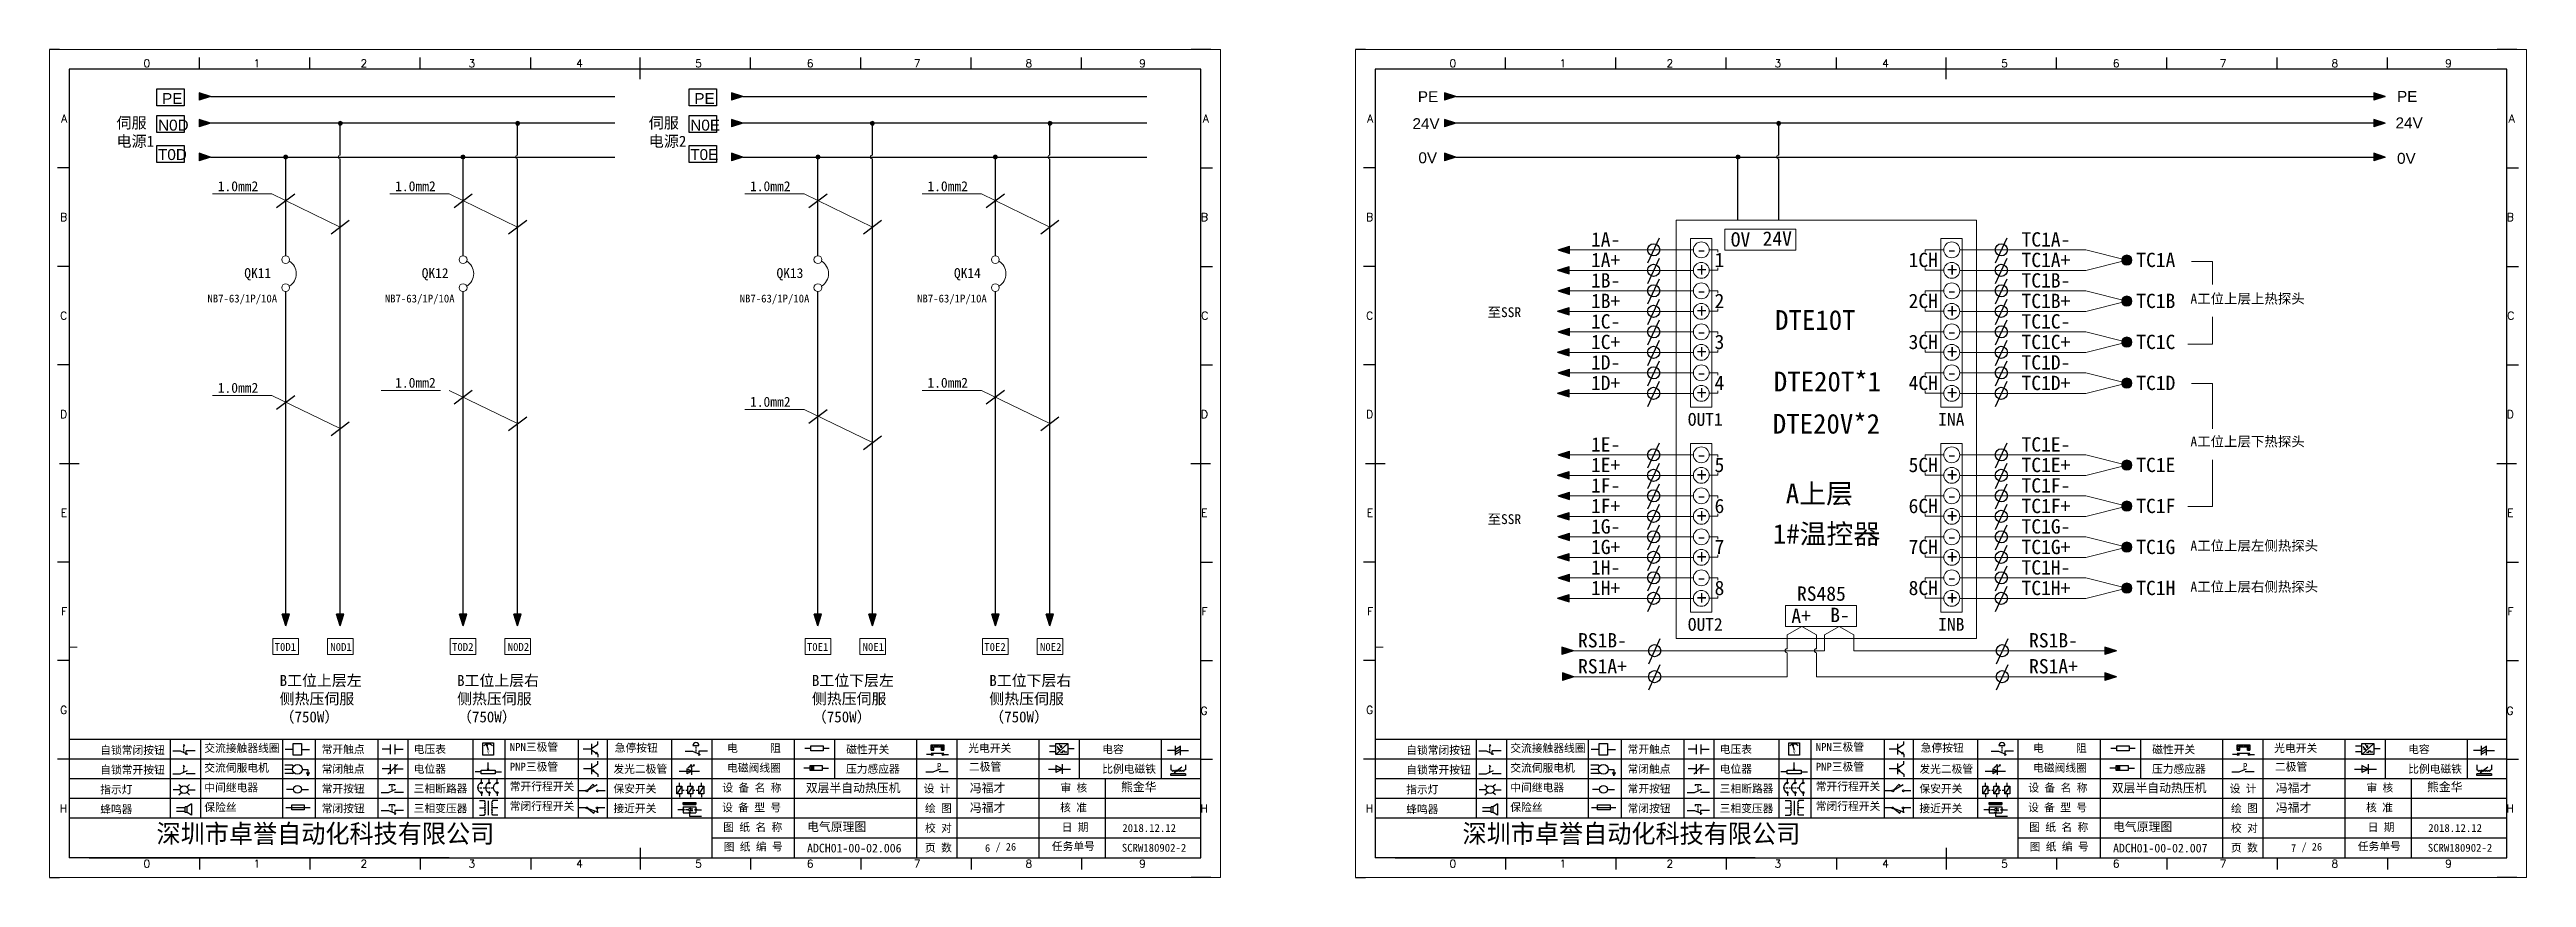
# Model space of a CAD drawing. Extents: x 33864 to 41687, y -3582 to -110.
# Drawn here: x 37263 to 37891, y -2915 to -2705 of the extents above; entities that cross this region are included whole.
import ezdxf
from ezdxf.enums import TextEntityAlignment as Align

# ---------------------------------------------------------------- set-up
doc = ezdxf.new("R2010")
doc.units = 0
doc.header["$MEASUREMENT"] = 0
for name, color, linetype in [('AE_BOR', 1, 'Continuous'), ('MISC', 2, 'Continuous'), ('细实线层', 7, 'Continuous')]:
    doc.layers.add(name, color=color, linetype=linetype)
doc.styles.add('WD', font='romans.shx', dxfattribs={"bigfont": 'gbcbig.shx'})
doc.styles.add('样式 0', font='')
doc.styles.add('样式 8', font='arial.ttf')
doc.styles.add('汉字', font='')
doc.styles.get('样式 0').set_extended_font_data('KaiTi_GB2312')
doc.styles.get('汉字').set_extended_font_data('新宋体')

msp = doc.modelspace()

# ---------------------------------------------------------------- texts
at = {"color": 0}
for p in [(37305.404, -2740.577), (37350.404, -2740.577), (37440.404, -2740.577), (37485.404, -2740.577), (37305.405, -2791.711), (37350.406, -2790.421), (37485.406, -2790.421), (37440.406, -2795.26)]:
    msp.add_text('1.0mm2', height=2.52, dxfattribs=at).set_placement(p)
at = {"char_height": 2.772, "attachment_point": 1, "style": '样式 8'}
for s, insert, width in [('N0D', (37290.272, -2722.441), 4.96666), ('N0E', (37425.272, -2722.441), 4.96666), ('24V', (37608.434, -2722.062), 4.96666), ('24V', (37857.79, -2721.878), 15.27425), ('T0D', (37290.26, -2729.901), 4.96666), ('T0E', (37425.26, -2729.901), 4.96666), ('0V', (37609.946, -2730.718), 4.96666), ('0V', (37858.165, -2730.862), 4.96666)]:
    msp.add_mtext(s, dxfattribs=dict(at, insert=insert, width=width))
at = {"lineweight": 0, "attachment_point": 1}
for s, insert, char_height, width in [('{\\fSimSun|b0|i0|c134|p2;至SSR}', (37627.486, -2770.026), 2.5, 16.90853), ('{\\fSimSun|b0|i0|c134|p2;A工位上层上热探头}', (37805.767, -2766.588), 2.5, 30.5159), ('{\\fSimSun|b0|i0|c134|p2;DTE10T}', (37700.414, -2770.748), 5, 33.81706), ('{\\fSimSun|b0|i0|c134|p2;DTE20T*1}', (37700.088, -2786.349), 5, 33.81706), ('{\\fSimSun|b0|i0|c134|p2;OUT1}', (37678.274, -2796.841), 3.25, 9.25756), ('{\\fSimSun|b0|i0|c134|p2;DTE20V*2}', (37699.833, -2797.061), 5, 33.81706), ('{\\fSimSun|b0|i0|c134|p2;INA}', (37741.801, -2796.841), 3.25, 9.25756), ('{\\fSimSun|b0|i0|c134|p2;A工位上层下热探头}', (37805.767, -2802.814), 2.5, 31.52519), ('{\\fSimSun|b0|i0|c134|p2;A上层}', (37703.126, -2814.773), 5, 33.81706), ('{\\fSimSun|b0|i0|c134|p2;至SSR}', (37627.486, -2822.513), 2.5, 16.90853), ('{\\fSimSun|b0|i0|c134|p2;1#温控器}', (37699.833, -2825.001), 5, 33.81706), ('{\\fSimSun|b0|i0|c134|p2;A工位上层左侧热探头}', (37805.767, -2829.241), 2.5, 39.5669), ('{\\fSimSun|b0|i0|c134|p2;A工位上层右侧热探头}', (37805.767, -2839.641), 2.5, 39.5669), ('{\\fSimSun|b0|i0|c134|p2;OUT2}', (37678.274, -2848.841), 3.25, 9.25756), ('{\\fSimSun|b0|i0|c134|p2;INB}', (37741.801, -2848.841), 3.25, 9.25756)]:
    msp.add_mtext(s, dxfattribs=dict(at, insert=insert, char_height=char_height, width=width))
at = {"attachment_point": 1}
for s, insert, char_height, width in [('{\\fSimSun|b0|i0|c134|p2;B工位上层左\\P侧热压伺服\\P（750W）}', (37321.115, -2863.297), 2.772, 24.98977), ('{\\fSimSun|b0|i0|c134|p2;B工位上层右\\P侧热压伺服\\P（750W）}', (37366.115, -2863.297), 2.772, 24.98977), ('{\\fSimSun|b0|i0|c134|p2;B工位下层左\\P侧热压伺服\\P（750W）}', (37456.115, -2863.297), 2.772, 24.98977), ('{\\fSimSun|b0|i0|c134|p2;B工位下层右\\P侧热压伺服\\P（750W）}', (37501.115, -2863.297), 2.772, 24.98977), ('{\\fKaiTi_GB2312|b0|i0|c134|p49;双层半自动热压机}', (37454.565, -2890.84), 2.2, 27.73841), ('{\\fKaiTi_GB2312|b0|i0|c134|p49;冯福才}', (37496.176, -2890.851), 2.2, 15.31746), ('{\\fKaiTi_GB2312|b0|i0|c134|p49;冯福才}', (37496.176, -2895.851), 2.2, 15.31746), ('{\\fKaiTi_GB2312|b0|i0|c134|p49;熊金华}', (37534.516, -2890.594), 2.2, 15.31746), ('{\\fKaiTi_GB2312|b0|i0|c134|p49;双层半自动热压机}', (37785.813, -2890.84), 2.2, 27.73841), ('{\\fKaiTi_GB2312|b0|i0|c134|p49;冯福才}', (37827.423, -2890.851), 2.2, 15.31746), ('{\\fKaiTi_GB2312|b0|i0|c134|p49;冯福才}', (37827.423, -2895.851), 2.2, 15.31746), ('{\\fKaiTi_GB2312|b0|i0|c134|p49;熊金华}', (37865.763, -2890.594), 2.2, 15.31746), ('{\\fKaiTi_GB2312|b0|i0|c134|p49;电气原理图}', (37454.89, -2900.702), 2.2, 25.88003), ('{\\fKaiTi_GB2312|b0|i0|c134|p49;2018.12.12}', (37534.847, -2901.104), 2, 60.2542), ('{\\fKaiTi_GB2312|b0|i0|c134|p49;电气原理图}', (37786.137, -2900.702), 2.2, 25.88003), ('{\\fKaiTi_GB2312|b0|i0|c134|p49;2018.12.12}', (37866.094, -2901.104), 2, 60.2542), ('{\\fKaiTi_GB2312|b0|i0|c134|p49;ADCH01-00-02.006}', (37454.89, -2906.102), 2.2, 25.68687), ('{\\fKaiTi_GB2312|b0|i0|c134|p49;6}', (37500.01, -2906.23), 1.92, 2.26819), ('{\\fKaiTi_GB2312|b0|i0|c134|p49;/ 26}', (37502.681, -2905.908), 1.92, 6.84443), ('{\\fKaiTi_GB2312|b0|i0|c134|p49;ADCH01-00-02.007}', (37786.137, -2906.102), 2.2, 25.68687), ('{\\fKaiTi_GB2312|b0|i0|c134|p49;7}', (37831.258, -2906.23), 1.92, 2.26819), ('{\\fKaiTi_GB2312|b0|i0|c134|p49;/ 26}', (37833.928, -2905.908), 1.92, 6.84443)]:
    msp.add_mtext(s, dxfattribs=dict(at, insert=insert, char_height=char_height, width=width))
at = {"char_height": 2, "attachment_point": 1, "style": '汉字'}
for s, insert in [('{\\fKaiTi_GB2312|b0|i0|c134|p49;自锁常闭按钮}', (37275.603, -2881.335)), ('{\\fKaiTi_GB2312|b0|i0|c134|p49;交流接触器线圈}', (37301.997, -2880.841)), ('{\\fKaiTi_GB2312|b0|i0|c134|p49;常开触点}', (37331.75, -2881.128)), ('{\\fKaiTi_GB2312|b0|i0|c134|p49;电压表}', (37355.11, -2881.119)), ('{\\fKaiTi_GB2312|b0|i0|c134|p49;NPN三极管}', (37379.476, -2880.557)), ('{\\fKaiTi_GB2312|b0|i0|c134|p49;急停按钮}', (37406.098, -2880.77)), ('{\\fKaiTi_GB2312|b0|i0|c134|p49;电      阻}', (37434.604, -2880.842)), ('{\\fKaiTi_GB2312|b0|i0|c134|p49;磁性开关}', (37464.815, -2881.178)), ('{\\fKaiTi_GB2312|b0|i0|c134|p49;光电开关}', (37495.766, -2880.841)), ('{\\fKaiTi_GB2312|b0|i0|c134|p49;电容}', (37529.742, -2881.129)), ('{\\fKaiTi_GB2312|b0|i0|c134|p49;自锁常闭按钮}', (37606.85, -2881.335)), ('{\\fKaiTi_GB2312|b0|i0|c134|p49;交流接触器线圈}', (37633.244, -2880.841)), ('{\\fKaiTi_GB2312|b0|i0|c134|p49;常开触点}', (37662.997, -2881.128)), ('{\\fKaiTi_GB2312|b0|i0|c134|p49;电压表}', (37686.357, -2881.119)), ('{\\fKaiTi_GB2312|b0|i0|c134|p49;NPN三极管}', (37710.723, -2880.557)), ('{\\fKaiTi_GB2312|b0|i0|c134|p49;急停按钮}', (37737.345, -2880.77)), ('{\\fKaiTi_GB2312|b0|i0|c134|p49;电      阻}', (37765.852, -2880.842)), ('{\\fKaiTi_GB2312|b0|i0|c134|p49;磁性开关}', (37796.062, -2881.178)), ('{\\fKaiTi_GB2312|b0|i0|c134|p49;光电开关}', (37827.013, -2880.841)), ('{\\fKaiTi_GB2312|b0|i0|c134|p49;电容}', (37860.989, -2881.129)), ('{\\fKaiTi_GB2312|b0|i0|c134|p49;自锁常开按钮}', (37275.603, -2886.335)), ('{\\fKaiTi_GB2312|b0|i0|c134|p49;交流伺服电机}', (37301.997, -2885.841)), ('{\\fKaiTi_GB2312|b0|i0|c134|p49;常闭触点}', (37331.75, -2886.128)), ('{\\fKaiTi_GB2312|b0|i0|c134|p49;电位器}', (37355.11, -2886.119)), ('{\\fKaiTi_GB2312|b0|i0|c134|p49;PNP三极管}', (37379.476, -2885.557)), ('{\\fKaiTi_GB2312|b0|i0|c134|p49;发光二极管}', (37405.765, -2886.129)), ('{\\fKaiTi_GB2312|b0|i0|c134|p49;电磁阀线圈}', (37434.604, -2885.842)), ('{\\fKaiTi_GB2312|b0|i0|c134|p49;压力感应器}', (37464.762, -2886.119)), ('{\\fKaiTi_GB2312|b0|i0|c134|p49;二极管}', (37495.947, -2885.557)), ('{\\fKaiTi_GB2312|b0|i0|c134|p49;比例电磁铁}', (37529.742, -2886.129)), ('{\\fKaiTi_GB2312|b0|i0|c134|p49;自锁常开按钮}', (37606.85, -2886.335)), ('{\\fKaiTi_GB2312|b0|i0|c134|p49;交流伺服电机}', (37633.244, -2885.841)), ('{\\fKaiTi_GB2312|b0|i0|c134|p49;常闭触点}', (37662.997, -2886.128)), ('{\\fKaiTi_GB2312|b0|i0|c134|p49;电位器}', (37686.357, -2886.119)), ('{\\fKaiTi_GB2312|b0|i0|c134|p49;PNP三极管}', (37710.723, -2885.557)), ('{\\fKaiTi_GB2312|b0|i0|c134|p49;发光二极管}', (37737.012, -2886.129)), ('{\\fKaiTi_GB2312|b0|i0|c134|p49;电磁阀线圈}', (37765.852, -2885.842)), ('{\\fKaiTi_GB2312|b0|i0|c134|p49;压力感应器}', (37796.009, -2886.119)), ('{\\fKaiTi_GB2312|b0|i0|c134|p49;二极管}', (37827.195, -2885.557)), ('{\\fKaiTi_GB2312|b0|i0|c134|p49;比例电磁铁}', (37860.989, -2886.129)), ('{\\fKaiTi_GB2312|b0|i0|c134|p49;指示灯}', (37275.603, -2891.335)), ('{\\fKaiTi_GB2312|b0|i0|c134|p49;蜂鸣器}', (37275.603, -2896.335)), ('{\\fKaiTi_GB2312|b0|i0|c134|p49;保险丝}', (37301.997, -2895.841)), ('{\\fKaiTi_GB2312|b0|i0|c134|p49;中间继电器}', (37301.997, -2890.841)), ('{\\fKaiTi_GB2312|b0|i0|c134|p49;常开按钮}', (37331.75, -2891.128)), ('{\\fKaiTi_GB2312|b0|i0|c134|p49;常闭按钮}', (37331.75, -2896.128)), ('{\\fKaiTi_GB2312|b0|i0|c134|p49;三相断路器}', (37355.11, -2891.119)), ('{\\fKaiTi_GB2312|b0|i0|c134|p49;三相变压器}', (37355.11, -2896.119)), ('{\\fKaiTi_GB2312|b0|i0|c134|p49;常开行程开关}', (37379.476, -2890.557)), ('{\\fKaiTi_GB2312|b0|i0|c134|p49;常闭行程开关}', (37379.476, -2895.557)), ('{\\fKaiTi_GB2312|b0|i0|c134|p49;保安开关}', (37405.765, -2891.129)), ('{\\fKaiTi_GB2312|b0|i0|c134|p49;接近开关}', (37405.765, -2896.129)), ('{\\fKaiTi_GB2312|b0|i0|c134|p0;设 备 型 号}', (37433.323, -2895.894)), ('{\\fKaiTi_GB2312|b0|i0|c134|p0;设 备 名 称}', (37433.397, -2890.894)), ('{\\fKaiTi_GB2312|b0|i0|c134|p0;设 计}', (37484.464, -2891.11)), ('{\\fKaiTi_GB2312|b0|i0|c134|p0;绘 图}', (37484.793, -2896.11)), ('{\\fKaiTi_GB2312|b0|i0|c134|p0;核 准}', (37519.062, -2895.9)), ('{\\fKaiTi_GB2312|b0|i0|c134|p0;审 核}', (37519.132, -2890.9)), ('{\\fKaiTi_GB2312|b0|i0|c134|p49;指示灯}', (37606.85, -2891.335)), ('{\\fKaiTi_GB2312|b0|i0|c134|p49;蜂鸣器}', (37606.85, -2896.335)), ('{\\fKaiTi_GB2312|b0|i0|c134|p49;保险丝}', (37633.244, -2895.841)), ('{\\fKaiTi_GB2312|b0|i0|c134|p49;中间继电器}', (37633.244, -2890.841)), ('{\\fKaiTi_GB2312|b0|i0|c134|p49;常开按钮}', (37662.997, -2891.128)), ('{\\fKaiTi_GB2312|b0|i0|c134|p49;常闭按钮}', (37662.997, -2896.128)), ('{\\fKaiTi_GB2312|b0|i0|c134|p49;三相断路器}', (37686.357, -2891.119)), ('{\\fKaiTi_GB2312|b0|i0|c134|p49;三相变压器}', (37686.357, -2896.119)), ('{\\fKaiTi_GB2312|b0|i0|c134|p49;常开行程开关}', (37710.723, -2890.557)), ('{\\fKaiTi_GB2312|b0|i0|c134|p49;常闭行程开关}', (37710.723, -2895.557)), ('{\\fKaiTi_GB2312|b0|i0|c134|p49;保安开关}', (37737.012, -2891.129)), ('{\\fKaiTi_GB2312|b0|i0|c134|p49;接近开关}', (37737.012, -2896.129)), ('{\\fKaiTi_GB2312|b0|i0|c134|p0;设 备 型 号}', (37764.57, -2895.894)), ('{\\fKaiTi_GB2312|b0|i0|c134|p0;设 备 名 称}', (37764.644, -2890.894)), ('{\\fKaiTi_GB2312|b0|i0|c134|p0;设 计}', (37815.712, -2891.11)), ('{\\fKaiTi_GB2312|b0|i0|c134|p0;绘 图}', (37816.04, -2896.11)), ('{\\fKaiTi_GB2312|b0|i0|c134|p0;核 准}', (37850.309, -2895.9)), ('{\\fKaiTi_GB2312|b0|i0|c134|p0;审 核}', (37850.379, -2890.9)), ('{\\fKaiTi_GB2312|b0|i0|c134|p0;图 纸 名 称}', (37433.607, -2900.894)), ('{\\fKaiTi_GB2312|b0|i0|c134|p0;校 对}', (37484.793, -2901.11)), ('{\\fKaiTi_GB2312|b0|i0|c134|p0;日 期}', (37519.459, -2900.9)), ('{\\fKaiTi_GB2312|b0|i0|c134|p0;图 纸 名 称}', (37764.854, -2900.894)), ('{\\fKaiTi_GB2312|b0|i0|c134|p0;校 对}', (37816.04, -2901.11)), ('{\\fKaiTi_GB2312|b0|i0|c134|p0;日 期}', (37850.706, -2900.9)), ('{\\fKaiTi_GB2312|b0|i0|c134|p0;图 纸 编 号}', (37433.724, -2905.846)), ('{\\fKaiTi_GB2312|b0|i0|c134|p0;页 数}', (37484.793, -2906.11)), ('{\\fKaiTi_GB2312|b0|i0|c134|p0;任务单号}', (37516.96, -2905.751)), ('{\\fKaiTi_GB2312|b0|i0|c134|p0;SCRW180902-2}', (37534.723, -2906.124)), ('{\\fKaiTi_GB2312|b0|i0|c134|p0;图 纸 编 号}', (37764.972, -2905.846)), ('{\\fKaiTi_GB2312|b0|i0|c134|p0;页 数}', (37816.04, -2906.11)), ('{\\fKaiTi_GB2312|b0|i0|c134|p0;任务单号}', (37848.207, -2905.751)), ('{\\fKaiTi_GB2312|b0|i0|c134|p0;SCRW180902-2}', (37865.97, -2906.124))]:
    msp.add_mtext(s, dxfattribs=dict(at, insert=insert))
at = {"lineweight": -2, "char_height": 4.70644, "width": 96.11383, "attachment_point": 1}
for insert in [(37289.88, -2901.178), (37621.127, -2901.178)]:
    msp.add_mtext('深圳市卓誉自动化科技有限公司', dxfattribs=dict(at, insert=insert))
at = {"layer": 'AE_BOR', "style": 'WD'}
for s, p in [('0', (37287.413, -2709.149)), ('1', (37315.339, -2709.149)), ('2', (37342.488, -2709.149)), ('3', (37369.888, -2709.149)), ('4', (37397.189, -2709.149)), ('5', (37427.338, -2709.149)), ('6', (37455.683, -2709.149)), ('7', (37482.781, -2709.149)), ('8', (37511.111, -2709.149)), ('9', (37539.975, -2709.149)), ('0', (37618.66, -2709.149)), ('1', (37646.586, -2709.149)), ('2', (37673.736, -2709.149)), ('3', (37701.135, -2709.149)), ('4', (37728.436, -2709.149)), ('5', (37758.585, -2709.149)), ('6', (37786.93, -2709.149)), ('7', (37814.028, -2709.149)), ('8', (37842.358, -2709.149)), ('9', (37871.222, -2709.149)), ('0', (37287.413, -2912.149)), ('1', (37315.339, -2912.149)), ('2', (37342.488, -2912.149)), ('3', (37369.888, -2912.149)), ('4', (37397.189, -2912.149)), ('5', (37427.338, -2912.149)), ('6', (37455.683, -2912.149)), ('7', (37482.781, -2912.149)), ('8', (37511.111, -2912.149)), ('9', (37539.975, -2912.149)), ('0', (37618.66, -2912.149)), ('1', (37646.586, -2912.149)), ('2', (37673.736, -2912.149)), ('3', (37701.135, -2912.149)), ('4', (37728.436, -2912.149)), ('5', (37758.585, -2912.149)), ('6', (37786.93, -2912.149)), ('7', (37814.028, -2912.149)), ('8', (37842.358, -2912.149)), ('9', (37871.222, -2912.149))]:
    msp.add_text(s, height=2, dxfattribs=at).set_placement(p, align=Align.CENTER)
for s, p in [('A', (37267.247, -2722.149)), ('A', (37556.77, -2722.149)), ('A', (37598.494, -2722.149)), ('A', (37888.018, -2722.149)), ('B', (37267.247, -2747.149)), ('B', (37556.58, -2747.149)), ('B', (37598.494, -2747.149)), ('B', (37887.827, -2747.149)), ('C', (37267.247, -2772.149)), ('C', (37556.675, -2772.149)), ('C', (37598.494, -2772.149)), ('C', (37887.922, -2772.149)), ('D', (37267.247, -2797.149)), ('D', (37556.58, -2797.149)), ('D', (37598.494, -2797.149)), ('D', (37887.827, -2797.149)), ('E', (37267.247, -2822.149)), ('E', (37556.485, -2822.149)), ('E', (37598.494, -2822.149)), ('E', (37887.732, -2822.149)), ('F', (37267.247, -2847.149)), ('F', (37556.485, -2847.149)), ('F', (37556.485, -2847.149)), ('F', (37598.494, -2847.149)), ('F', (37887.732, -2847.149)), ('F', (37887.732, -2847.149)), ('G', (37267.247, -2872.149)), ('G', (37556.485, -2872.368)), ('G', (37598.494, -2872.149)), ('G', (37887.732, -2872.368)), ('H', (37267.247, -2897.149)), ('H', (37556.58, -2897.149)), ('H', (37598.494, -2897.149)), ('H', (37887.827, -2897.149))]:
    msp.add_text(s, height=2, dxfattribs=at).set_placement(p, align=Align.MIDDLE_RIGHT)
at = {"layer": 'MISC', "char_height": 2.772, "width": 4.96666, "attachment_point": 1, "style": '样式 8'}
for insert in [(37291.29, -2715.677), (37426.29, -2715.677), (37609.801, -2715.225), (37858.165, -2715.156)]:
    msp.add_mtext('PE', dxfattribs=dict(at, insert=insert))
at = {"layer": 'MISC', "color": 0, "attachment_point": 1, "style": '样式 0'}
for s, insert, char_height, width in [('{\\fSimSun|b0|i0|c134|p2;\\C256;伺服电源1}', (37279.728, -2721.835), 2.8, 10.7486), ('{\\fSimSun|b0|i0|c134|p2;\\C256;伺服电源2}', (37414.728, -2721.835), 2.8, 10.7486), ('{\\fNSimSun|b0|i0|c134|p49;1A-}', (37653.713, -2750.99), 3.64, 3.36355), ('{\\fNSimSun|b0|i0|c134|p49;OV}', (37689.161, -2750.995), 3.64, 3.36355), ('{\\fNSimSun|b0|i0|c134|p49;24V}', (37697.25, -2750.775), 3.64, 3.36355), ('{\\fNSimSun|b0|i0|c134|p49;TC1A-}', (37762.919, -2750.99), 3.64, 3.36355), ('{\\fNSimSun|b0|i0|c134|p49;1A+}', (37653.713, -2756.19), 3.64, 3.36355), ('{\\fNSimSun|b0|i0|c134|p49;-}', (37680.493, -2753.508), 3.64, 3.36355), ('{\\fNSimSun|b0|i0|c134|p49;1}', (37685.058, -2756.19), 3.64, 3.36355), ('{\\fNSimSun|b0|i0|c134|p49;1CH}', (37734.273, -2756.19), 3.64, 3.36355), ('{\\fNSimSun|b0|i0|c134|p49;-}', (37744.02, -2753.508), 3.64, 3.36355), ('{\\fNSimSun|b0|i0|c134|p49;TC1A+}', (37762.919, -2756.19), 3.64, 3.36355), ('{\\fNSimSun|b0|i0|c134|p49;TC1A}', (37792.026, -2756.19), 3.64, 3.36355), ('{\\fSimSun|b0|i0|c134|p2;QK11}', (37312.141, -2760.098), 2.5, 5.01683), ('{\\fSimSun|b0|i0|c134|p2;QK12}', (37357.141, -2760.098), 2.5, 5.01683), ('{\\fSimSun|b0|i0|c134|p2;QK13}', (37447.141, -2760.098), 2.5, 5.01683), ('{\\fSimSun|b0|i0|c134|p2;QK14}', (37492.141, -2760.098), 2.5, 5.01683), ('{\\fNSimSun|b0|i0|c134|p49;1B-}', (37653.713, -2761.39), 3.64, 3.36355), ('{\\fNSimSun|b0|i0|c134|p49;+}', (37680.568, -2758.708), 3.64, 3.36355), ('{\\fNSimSun|b0|i0|c134|p49;+}', (37744.095, -2758.708), 3.64, 3.36355), ('{\\fNSimSun|b0|i0|c134|p49;TC1B-}', (37762.919, -2761.39), 3.64, 3.36355), ('{\\fSimSun|b0|i0|c134|p2;NB7-63/1P/10A}', (37302.788, -2766.803), 2, 5.01683), ('{\\fSimSun|b0|i0|c134|p2;NB7-63/1P/10A}', (37347.788, -2766.803), 2, 5.01683), ('{\\fSimSun|b0|i0|c134|p2;NB7-63/1P/10A}', (37437.788, -2766.803), 2, 5.01683), ('{\\fSimSun|b0|i0|c134|p2;NB7-63/1P/10A}', (37482.788, -2766.803), 2, 5.01683), ('{\\fNSimSun|b0|i0|c134|p49;1B+}', (37653.713, -2766.59), 3.64, 3.36355), ('{\\fNSimSun|b0|i0|c134|p49;+}', (37680.568, -2769.108), 3.64, 3.36355), ('{\\fNSimSun|b0|i0|c134|p49;-}', (37680.493, -2763.908), 3.64, 3.36355), ('{\\fNSimSun|b0|i0|c134|p49;2}', (37685.058, -2766.59), 3.64, 3.36355), ('{\\fNSimSun|b0|i0|c134|p49;2CH}', (37734.273, -2766.59), 3.64, 3.36355), ('{\\fNSimSun|b0|i0|c134|p49;+}', (37744.095, -2769.108), 3.64, 3.36355), ('{\\fNSimSun|b0|i0|c134|p49;-}', (37744.02, -2763.908), 3.64, 3.36355), ('{\\fNSimSun|b0|i0|c134|p49;TC1B+}', (37762.919, -2766.59), 3.64, 3.36355), ('{\\fNSimSun|b0|i0|c134|p49;TC1B}', (37792.026, -2766.59), 3.64, 3.36355), ('{\\fNSimSun|b0|i0|c134|p49;1C-}', (37653.713, -2771.79), 3.64, 3.36355), ('{\\fNSimSun|b0|i0|c134|p49;-}', (37680.493, -2774.308), 3.64, 3.36355), ('{\\fNSimSun|b0|i0|c134|p49;-}', (37744.02, -2774.308), 3.64, 3.36355), ('{\\fNSimSun|b0|i0|c134|p49;TC1C-}', (37762.919, -2771.79), 3.64, 3.36355), ('{\\fNSimSun|b0|i0|c134|p49;1C+}', (37653.713, -2776.99), 3.64, 3.36355), ('{\\fNSimSun|b0|i0|c134|p49;1D-}', (37653.713, -2782.19), 3.64, 3.36355), ('{\\fNSimSun|b0|i0|c134|p49;+}', (37680.568, -2779.508), 3.64, 3.36355), ('{\\fNSimSun|b0|i0|c134|p49;3}', (37685.058, -2776.99), 3.64, 3.36355), ('{\\fNSimSun|b0|i0|c134|p49;3CH}', (37734.273, -2776.99), 3.64, 3.36355), ('{\\fNSimSun|b0|i0|c134|p49;+}', (37744.095, -2779.508), 3.64, 3.36355), ('{\\fNSimSun|b0|i0|c134|p49;TC1C+}', (37762.919, -2776.99), 3.64, 3.36355), ('{\\fNSimSun|b0|i0|c134|p49;TC1D-}', (37762.919, -2782.19), 3.64, 3.36355), ('{\\fNSimSun|b0|i0|c134|p49;TC1C}', (37792.026, -2776.99), 3.64, 3.36355), ('{\\fNSimSun|b0|i0|c134|p49;1D+}', (37653.713, -2787.39), 3.64, 3.36355), ('{\\fNSimSun|b0|i0|c134|p49;-}', (37680.493, -2784.708), 3.64, 3.36355), ('{\\fNSimSun|b0|i0|c134|p49;4}', (37685.058, -2787.39), 3.64, 3.36355), ('{\\fNSimSun|b0|i0|c134|p49;4CH}', (37734.273, -2787.39), 3.64, 3.36355), ('{\\fNSimSun|b0|i0|c134|p49;-}', (37744.02, -2784.708), 3.64, 3.36355), ('{\\fNSimSun|b0|i0|c134|p49;TC1D+}', (37762.919, -2787.39), 3.64, 3.36355), ('{\\fNSimSun|b0|i0|c134|p49;TC1D}', (37792.026, -2787.39), 3.64, 3.36355), ('{\\fNSimSun|b0|i0|c134|p49;+}', (37680.568, -2789.908), 3.64, 3.36355), ('{\\fNSimSun|b0|i0|c134|p49;+}', (37744.095, -2789.908), 3.64, 3.36355), ('{\\fNSimSun|b0|i0|c134|p49;1E-}', (37653.713, -2802.99), 3.64, 3.36355), ('{\\fNSimSun|b0|i0|c134|p49;1E+}', (37653.713, -2808.19), 3.64, 3.36355), ('{\\fNSimSun|b0|i0|c134|p49;-}', (37680.493, -2805.508), 3.64, 3.36355), ('{\\fNSimSun|b0|i0|c134|p49;5CH}', (37734.273, -2808.19), 3.64, 3.36355), ('{\\fNSimSun|b0|i0|c134|p49;-}', (37744.02, -2805.508), 3.64, 3.36355), ('{\\fNSimSun|b0|i0|c134|p49;TC1E-}', (37762.919, -2802.99), 3.64, 3.36355), ('{\\fNSimSun|b0|i0|c134|p49;TC1E+}', (37762.919, -2808.19), 3.64, 3.36355), ('{\\fNSimSun|b0|i0|c134|p49;TC1E}', (37792.026, -2808.19), 3.64, 3.36355), ('{\\fNSimSun|b0|i0|c134|p49;1F-}', (37653.713, -2813.39), 3.64, 3.36355), ('{\\fNSimSun|b0|i0|c134|p49;+}', (37680.568, -2810.708), 3.64, 3.36355), ('{\\fNSimSun|b0|i0|c134|p49;5}', (37685.058, -2808.19), 3.64, 3.36355), ('{\\fNSimSun|b0|i0|c134|p49;+}', (37744.095, -2810.708), 3.64, 3.36355), ('{\\fNSimSun|b0|i0|c134|p49;TC1F-}', (37762.919, -2813.39), 3.64, 3.36355), ('{\\fNSimSun|b0|i0|c134|p49;1F+}', (37653.713, -2818.59), 3.64, 3.36355), ('{\\fNSimSun|b0|i0|c134|p49;-}', (37680.493, -2815.908), 3.64, 3.36355), ('{\\fNSimSun|b0|i0|c134|p49;6}', (37685.058, -2818.59), 3.64, 3.36355), ('{\\fNSimSun|b0|i0|c134|p49;6CH}', (37734.273, -2818.59), 3.64, 3.36355), ('{\\fNSimSun|b0|i0|c134|p49;-}', (37744.02, -2815.908), 3.64, 3.36355), ('{\\fNSimSun|b0|i0|c134|p49;TC1F+}', (37762.919, -2818.59), 3.64, 3.36355), ('{\\fNSimSun|b0|i0|c134|p49;TC1F}', (37792.026, -2818.59), 3.64, 3.36355), ('{\\fNSimSun|b0|i0|c134|p49;1G-}', (37653.713, -2823.79), 3.64, 3.36355), ('{\\fNSimSun|b0|i0|c134|p49;+}', (37680.568, -2821.108), 3.64, 3.36355), ('{\\fNSimSun|b0|i0|c134|p49;+}', (37744.095, -2821.108), 3.64, 3.36355), ('{\\fNSimSun|b0|i0|c134|p49;TC1G-}', (37762.919, -2823.79), 3.64, 3.36355), ('{\\fNSimSun|b0|i0|c134|p49;1G+}', (37653.713, -2828.99), 3.64, 3.36355), ('{\\fNSimSun|b0|i0|c134|p49;+}', (37680.568, -2831.508), 3.64, 3.36355), ('{\\fNSimSun|b0|i0|c134|p49;-}', (37680.493, -2826.308), 3.64, 3.36355), ('{\\fNSimSun|b0|i0|c134|p49;7}', (37685.058, -2828.99), 3.64, 3.36355), ('{\\fNSimSun|b0|i0|c134|p49;7CH}', (37734.273, -2828.99), 3.64, 3.36355), ('{\\fNSimSun|b0|i0|c134|p49;+}', (37744.095, -2831.508), 3.64, 3.36355), ('{\\fNSimSun|b0|i0|c134|p49;-}', (37744.02, -2826.308), 3.64, 3.36355), ('{\\fNSimSun|b0|i0|c134|p49;TC1G+}', (37762.919, -2828.99), 3.64, 3.36355), ('{\\fNSimSun|b0|i0|c134|p49;TC1G}', (37792.026, -2828.99), 3.64, 3.36355), ('{\\fNSimSun|b0|i0|c134|p49;1H-}', (37653.713, -2834.19), 3.64, 3.36355), ('{\\fNSimSun|b0|i0|c134|p49;1H+}', (37653.713, -2839.39), 3.64, 3.36355), ('{\\fNSimSun|b0|i0|c134|p49;-}', (37680.493, -2836.708), 3.64, 3.36355), ('{\\fNSimSun|b0|i0|c134|p49;8}', (37685.058, -2839.39), 3.64, 3.36355), ('{\\fNSimSun|b0|i0|c134|p49;8CH}', (37734.273, -2839.39), 3.64, 3.36355), ('{\\fNSimSun|b0|i0|c134|p49;-}', (37744.02, -2836.708), 3.64, 3.36355), ('{\\fNSimSun|b0|i0|c134|p49;TC1H-}', (37762.919, -2834.19), 3.64, 3.36355), ('{\\fNSimSun|b0|i0|c134|p49;TC1H+}', (37762.919, -2839.39), 3.64, 3.36355), ('{\\fNSimSun|b0|i0|c134|p49;TC1H}', (37792.026, -2839.39), 3.64, 3.36355), ('{\\fNSimSun|b0|i0|c134|p49;+}', (37680.568, -2841.908), 3.64, 3.36355), ('{\\fNSimSun|b0|i0|c134|p49;RS485}', (37705.964, -2840.831), 3.64, 3.36355), ('{\\fNSimSun|b0|i0|c134|p49;+}', (37744.095, -2841.908), 3.64, 3.36355), ('{\\fNSimSun|b0|i0|c134|p49;A+}', (37704.535, -2846.454), 3.64, 3.36355), ('{\\fNSimSun|b0|i0|c134|p49;B-}', (37714.411, -2846.233), 3.64, 3.36355), ('{\\fNSimSun|b0|i0|c134|p49;T0D1}', (37319.833, -2855.176), 2, 5.01683), ('\\pi0.7207;{\\fNSimSun|b0|i0|c134|p49;N0D1}', (37333.241, -2855.176), 2, 5.01683), ('{\\fNSimSun|b0|i0|c134|p49;T0D2}', (37364.833, -2855.176), 2, 5.01683), ('\\pi0.7207;{\\fNSimSun|b0|i0|c134|p49;N0D2}', (37378.241, -2855.176), 2, 5.01683), ('{\\fNSimSun|b0|i0|c134|p49;T0E1}', (37454.833, -2855.176), 2, 5.01683), ('\\pi0.7207;{\\fNSimSun|b0|i0|c134|p49;N0E1}', (37468.241, -2855.176), 2, 5.01683), ('{\\fNSimSun|b0|i0|c134|p49;T0E2}', (37499.833, -2855.176), 2, 5.01683), ('\\pi0.7207;{\\fNSimSun|b0|i0|c134|p49;N0E2}', (37513.241, -2855.176), 2, 5.01683), ('{\\fNSimSun|b0|i0|c134|p49;RS1B-}', (37650.442, -2852.669), 3.64, 3.36355), ('{\\fNSimSun|b0|i0|c134|p49;RS1B-}', (37764.833, -2852.669), 3.64, 3.36355), ('{\\fNSimSun|b0|i0|c134|p49;RS1A+}', (37650.442, -2859.254), 3.64, 3.36355), ('{\\fNSimSun|b0|i0|c134|p49;RS1A+}', (37764.833, -2859.254), 3.64, 3.36355)]:
    msp.add_mtext(s, dxfattribs=dict(at, insert=insert, char_height=char_height, width=width))

# ---------------------------------------------------------------- blocks, each defined once
blk = doc.blocks.new('磁性开关')
at = {"linetype": 'ByBlock'}
h = blk.add_hatch(dxfattribs=at)
h.set_pattern_fill('ANSI31', color=256, scale=0.1, style=0)
h.set_pattern_definition([(45, (0, 0), (-0.224506403, 0.224506403), [])])
h.paths.add_polyline_path([(-1907.69, -775.29), (-1910.88, -775.29), (-1910.88, -776.69), (-1910.25, -776.69), (-1910.25, -775.79), (-1908.31, -775.79), (-1908.31, -776.69), (-1907.69, -776.69)])
for p, q in [((-1910.91, -777.81), (-1912.09, -777.81)), ((-1910.88, -776.69), (-1910.88, -775.29)), ((-1910.88, -775.29), (-1907.69, -775.29)), ((-1910.88, -776.69), (-1910.25, -776.69)), ((-1910.88, -777.39), (-1907.69, -777.39)), ((-1910.25, -776.69), (-1910.25, -775.79)), ((-1910.25, -775.79), (-1908.31, -775.79)), ((-1908.31, -776.69), (-1908.31, -775.79)), ((-1908.31, -776.69), (-1907.69, -776.69)), ((-1907.69, -775.29), (-1907.69, -776.69)), ((-1907.66, -777.81), (-1906.48, -777.81))]:
    blk.add_line(p, q, dxfattribs=at)
for centre in [(-1910.68, -777.81), (-1907.88, -777.81)]:
    blk.add_circle(centre, 0.225, dxfattribs=at)
blk = doc.blocks.new('*U98')
at = {"linetype": 'ByBlock'}
for p, q in [((-1911.92, -782.07), (-1910.06, -782.07)), ((-1910.06, -782.07), (-1908.18, -782.88)), ((-1909.23, -780.45), (-1909.23, -780.67)), ((-1909.23, -780.45), (-1908.92, -780.84)), ((-1909.23, -780.84), (-1909.23, -781.05)), ((-1909.23, -781.23), (-1909.23, -781.44)), ((-1909.23, -781.61), (-1909.23, -781.83)), ((-1909.23, -782), (-1909.23, -782.21)), ((-1909.23, -782.38), (-1909.23, -782.43)), ((-1908.52, -783.07), (-1908.52, -782.07)), ((-1906.25, -782.07), (-1908.52, -782.07))]:
    blk.add_line(p, q, dxfattribs=at)
blk = doc.blocks.new('*U99')
at = {"linetype": 'ByBlock'}
for p, q in [((-1908.88, -791.17), (-1909.23, -790.71)), ((-1909.23, -790.71), (-1909.23, -790.92)), ((-1909.23, -791.09), (-1909.23, -791.31)), ((-1909.23, -791.48), (-1909.23, -791.69)), ((-1911.92, -792.89), (-1910.06, -792.89)), ((-1910.06, -792.89), (-1908.18, -792.08)), ((-1909.23, -791.86), (-1909.23, -792.08)), ((-1909.23, -792.25), (-1909.23, -792.47)), ((-1906.25, -792.89), (-1908.52, -792.89))]:
    blk.add_line(p, q, dxfattribs=at)
blk = doc.blocks.new('蜂鸣器')
at = {"linetype": 'ByBlock'}
for p, q in [((-1908.8, -796.48), (-1911.01, -796.48)), ((-1908.8, -797.46), (-1911.01, -797.46)), ((-1908.25, -796.26), (-1908.8, -796.26)), ((-1908.8, -797.68), (-1908.8, -796.26)), ((-1908.25, -797.68), (-1908.8, -797.68)), ((-1907.17, -795.53), (-1908.25, -796.26)), ((-1908.25, -797.68), (-1908.25, -796.26)), ((-1907.17, -798.41), (-1908.25, -797.68)), ((-1907.17, -795.53), (-1907.17, -798.41))]:
    blk.add_line(p, q, dxfattribs=at)
blk = doc.blocks.new('指示灯')
at = {"linetype": 'ByBlock'}
for p, q in [((-1854.25, -776.92), (-1856.06, -776.92)), ((-1854.62, -775.59), (-1853.97, -776.23)), ((-1854.62, -778.25), (-1853.97, -777.61)), ((-1851.9, -775.59), (-1852.54, -776.23)), ((-1851.9, -778.25), (-1852.54, -777.61)), ((-1852.26, -776.92), (-1850.45, -776.92))]:
    blk.add_line(p, q, dxfattribs=at)
blk.add_circle((-1853.26, -776.92), 0.992, dxfattribs=at)
blk = doc.blocks.new('光电开关')
at = {"linetype": 'ByBlock'}
h = blk.add_hatch(dxfattribs=at)
h.set_pattern_fill('ANSI31', color=256, scale=0.01, style=0)
h.set_pattern_definition([(45, (0.172267, 0), (-0.0224506403, 0.0224506403), [])])
h.paths.add_polyline_path([(-1882.44, -776.34), (-1882.5, -775.91), (-1882.68, -776.07)])
h.paths.add_polyline_path([(-1882.44, -776.34), (-1882.68, -776.07), (-1882.86, -776.23)])
h.paths.add_polyline_path([(-1883.11, -776.45), (-1883.29, -776.61), (-1883.05, -776.88)])
h.paths.add_polyline_path([(-1883.29, -776.61), (-1883.47, -776.77), (-1883.05, -776.88)])
for p, q in [((-1884.01, -775.96), (-1885.56, -775.96)), ((-1884.01, -777.39), (-1885.56, -777.39)), ((-1880.91, -775.3), (-1884.01, -778.05)), ((-1883.75, -776.09), (-1883.05, -776.88)), ((-1883.11, -776.45), (-1883.47, -776.77)), ((-1883.05, -776.88), (-1883.47, -776.77)), ((-1883.14, -775.55), (-1882.44, -776.34)), ((-1883.05, -776.88), (-1883.11, -776.45)), ((-1882.5, -775.91), (-1882.86, -776.23)), ((-1882.44, -776.34), (-1882.86, -776.23)), ((-1882.78, -777.47), (-1882.23, -777.47)), ((-1882.44, -776.34), (-1882.5, -775.91)), ((-1882.23, -777.47), (-1882.23, -777.14)), ((-1882.23, -777.14), (-1881.78, -777.14)), ((-1881.78, -777.47), (-1881.78, -777.14)), ((-1881.23, -777.47), (-1881.78, -777.47)), ((-1879.37, -776.67), (-1880.91, -776.67))]:
    blk.add_line(p, q, dxfattribs=at)
blk.add_lwpolyline([(-1884.01, -775.3), (-1880.91, -775.3), (-1880.91, -778.05), (-1884.01, -778.05)], close=True, dxfattribs=at)
blk = doc.blocks.new('交流接触器线圈')
at = {"linetype": 'ByBlock'}
for p, q in [((-1880.82, -781.77), (-1882.87, -781.77)), ((-1878.72, -781.77), (-1876.67, -781.77))]:
    blk.add_line(p, q, dxfattribs=at)
blk.add_lwpolyline([(-1880.82, -780.28), (-1878.72, -780.28), (-1878.72, -783.26), (-1880.82, -783.26)], close=True, dxfattribs=at)
blk = doc.blocks.new('交流伺服电机')
at = {"linetype": 'ByBlock'}
for p, q in [((-1880.97, -785.75), (-1882.94, -785.75)), ((-1880.97, -786.85), (-1882.94, -786.85)), ((-1880.97, -787.94), (-1882.94, -787.94)), ((-1880.97, -785.75), (-1880.65, -786.03)), ((-1880.97, -787.94), (-1880.65, -787.67)), ((-1878.49, -786.85), (-1877.07, -786.85)), ((-1877.54, -787.72), (-1876.59, -787.72)), ((-1877.38, -788.01), (-1876.75, -788.01)), ((-1877.23, -788.29), (-1876.9, -788.29)), ((-1877.07, -786.85), (-1877.07, -787.72))]:
    blk.add_line(p, q, dxfattribs=at)
blk.add_circle((-1879.73, -786.85), 1.24, dxfattribs=at)
blk = doc.blocks.new('中间继电器')
at = {"linetype": 'ByBlock'}
for p, q in [((-1880.72, -791.92), (-1882.54, -791.92)), ((-1878.74, -791.92), (-1876.92, -791.92))]:
    blk.add_line(p, q, dxfattribs=at)
blk.add_circle((-1879.73, -791.92), 0.992, dxfattribs=at)
blk = doc.blocks.new('保险丝')
at = {"linetype": 'ByBlock'}
blk.add_line((-1882.72, -796.49), (-1876.55, -796.49), dxfattribs=at)
blk.add_lwpolyline([(-1881.2, -795.86), (-1878.06, -795.86), (-1878.06, -797.12), (-1881.2, -797.12)], close=True, dxfattribs=at)
blk = doc.blocks.new('常开按钮')
at = {"linetype": 'ByBlock'}
for p, q in [((-1911.92, -787.73), (-1910.06, -787.73)), ((-1910.06, -787.73), (-1908.18, -786.93)), ((-1909.9, -785.68), (-1908.56, -785.68)), ((-1909.9, -785.68), (-1909.9, -786.07)), ((-1909.23, -785.68), (-1909.23, -785.89)), ((-1909.23, -786.06), (-1909.23, -786.28)), ((-1909.23, -786.45), (-1909.23, -786.67)), ((-1909.23, -786.84), (-1909.23, -787.05)), ((-1909.23, -787.22), (-1909.23, -787.38)), ((-1908.56, -785.68), (-1908.56, -786.07)), ((-1906.25, -787.73), (-1908.52, -787.73))]:
    blk.add_line(p, q, dxfattribs=at)
blk = doc.blocks.new('常开触点')
at = {"linetype": 'ByBlock'}
for p, q in [((-1853.82, -781.77), (-1855.88, -781.77)), ((-1853.82, -782.99), (-1853.82, -780.56)), ((-1852.6, -782.99), (-1852.6, -780.56)), ((-1852.6, -781.77), (-1850.55, -781.77))]:
    blk.add_line(p, q, dxfattribs=at)
blk = doc.blocks.new('常闭触点')
at = {"linetype": 'ByBlock'}
for p, q in [((-1853.82, -786.77), (-1855.88, -786.77)), ((-1852.01, -785.66), (-1854.43, -788.1)), ((-1853.82, -787.99), (-1853.82, -785.56)), ((-1852.6, -787.99), (-1852.6, -785.56)), ((-1852.6, -786.77), (-1850.55, -786.77))]:
    blk.add_line(p, q, dxfattribs=at)
blk = doc.blocks.new('常闭按钮')
at = {"linetype": 'ByBlock'}
for p, q in [((-1854.11, -790.83), (-1852.77, -790.83)), ((-1854.11, -790.83), (-1854.11, -791.22)), ((-1853.44, -790.83), (-1853.44, -791.04)), ((-1853.44, -791.21), (-1853.44, -791.43)), ((-1852.77, -790.83), (-1852.77, -791.22)), ((-1856.13, -792.28), (-1854.28, -792.28)), ((-1854.28, -792.28), (-1852.4, -793.09)), ((-1853.44, -791.6), (-1853.44, -791.82)), ((-1853.44, -791.99), (-1853.44, -792.2)), ((-1853.44, -792.37), (-1853.44, -792.53)), ((-1850.47, -792.28), (-1852.73, -792.28)), ((-1852.73, -792.28), (-1852.73, -793.43))]:
    blk.add_line(p, q, dxfattribs=at)
blk = doc.blocks.new('电磁阀线圈')
at = {"linetype": 'ByBlock'}
for p, q in [((-1854.61, -796.54), (-1856.17, -796.54)), ((-1854.61, -795.92), (-1853.75, -797.16)), ((-1853.75, -795.92), (-1854.61, -797.16)), ((-1853.75, -795.92), (-1853.75, -797.16)), ((-1851.53, -796.54), (-1849.97, -796.54))]:
    blk.add_line(p, q, dxfattribs=at)
blk.add_lwpolyline([(-1854.61, -795.92), (-1851.53, -795.92), (-1851.53, -797.16), (-1854.61, -797.16)], close=True, dxfattribs=at)
blk = doc.blocks.new('电压表')
at = {"linetype": 'ByBlock'}
for p, q in [((-1814.84, -780.75), (-1814.91, -781.13)), ((-1814.6, -781.05), (-1814.91, -781.13)), ((-1814.84, -780.75), (-1814.46, -782.26)), ((-1814.84, -780.75), (-1814.6, -781.05))]:
    blk.add_line(p, q, dxfattribs=at)
blk.add_lwpolyline([(-1815.84, -780.34), (-1813.07, -780.34), (-1813.07, -783.49), (-1815.84, -783.49)], close=True, dxfattribs=at)
blk.add_arc((-1814.46, -782.26), 1.56, 46.83135, 133.16865, dxfattribs=at)
at = {"linetype": 'ByBlock', "insert": (-1814.7, -782.39), "char_height": 0.75, "width": 0.6768, "attachment_point": 1}
blk.add_mtext('V', dxfattribs=at)
blk = doc.blocks.new('电位器')
at = {"linetype": 'ByBlock'}
for p, q in [((-1816.21, -787.75), (-1817.79, -787.75)), ((-1814.45, -787.3), (-1814.62, -786.96)), ((-1814.62, -786.96), (-1814.27, -786.96)), ((-1814.45, -787.3), (-1814.45, -785.39)), ((-1814.45, -787.3), (-1814.27, -786.96)), ((-1812.68, -787.75), (-1811.1, -787.75))]:
    blk.add_line(p, q, dxfattribs=at)
blk.add_lwpolyline([(-1816.21, -787.3), (-1812.68, -787.3), (-1812.68, -788.2), (-1816.21, -788.2)], close=True, dxfattribs=at)
blk = doc.blocks.new('三相断路器')
at = {"linetype": 'ByBlock'}
for p, q in [((-1816.17, -790.33), (-1816.17, -789.7)), ((-1814.17, -790.33), (-1814.17, -789.7)), ((-1812.18, -790.33), (-1812.18, -789.7)), ((-1817.14, -791.74), (-1816.72, -791.74)), ((-1816.45, -791.74), (-1816.03, -791.74)), ((-1816.17, -793.19), (-1816.17, -793.83)), ((-1815.76, -791.74), (-1815.34, -791.74)), ((-1815.07, -791.74), (-1814.65, -791.74)), ((-1814.38, -791.74), (-1813.96, -791.74)), ((-1814.17, -793.19), (-1814.17, -793.83)), ((-1813.69, -791.74), (-1813.27, -791.74)), ((-1812.18, -793.19), (-1812.18, -793.83))]:
    blk.add_line(p, q, dxfattribs=at)
for centre in [(-1816.17, -790.55), (-1814.17, -790.55), (-1812.18, -790.55), (-1816.17, -792.98), (-1814.17, -792.98), (-1812.18, -792.98)]:
    blk.add_circle(centre, 0.219, dxfattribs=at)
for centre in [(-1815.81, -791.74), (-1813.82, -791.74), (-1811.83, -791.74)]:
    blk.add_arc(centre, 1.32, 115.57905, 244.42095, dxfattribs=at)
blk = doc.blocks.new('三相变压器')
at = {"linetype": 'ByBlock'}
for p, q in [((-1816.69, -795.03), (-1815.37, -795.03)), ((-1816.69, -796.87), (-1815.37, -796.87)), ((-1815.37, -795.03), (-1815.37, -795.24)), ((-1814.34, -798.7), (-1814.34, -795.04)), ((-1812, -795.03), (-1813.32, -795.03)), ((-1813.32, -795.03), (-1813.32, -795.24)), ((-1812, -796.87), (-1813.32, -796.87)), ((-1816.69, -798.71), (-1815.37, -798.71)), ((-1815.37, -798.71), (-1815.37, -798.5)), ((-1813.32, -798.71), (-1813.32, -798.5)), ((-1812, -798.71), (-1813.32, -798.71))]:
    blk.add_line(p, q, dxfattribs=at)
for centre, start, end in [((-1815.37, -795.51), 270, 90), ((-1815.37, -796.06), 270, 90), ((-1815.37, -796.6), 270, 90), ((-1815.37, -797.14), 270, 90), ((-1815.37, -797.68), 270, 90), ((-1813.32, -795.51), 90, 270), ((-1813.32, -796.06), 90, 270), ((-1813.32, -796.6), 90, 270), ((-1813.32, -797.14), 90, 270), ((-1813.32, -797.68), 90, 270), ((-1815.37, -798.23), 270, 90), ((-1813.32, -798.23), 90, 270)]:
    blk.add_arc(centre, 0.271, start, end, dxfattribs=at)
blk = doc.blocks.new('压力感应器')
at = {"linetype": 'ByBlock'}
for p, q in [((-1817.44, -777.73), (-1815.59, -777.73)), ((-1815.59, -777.73), (-1813.71, -776.93)), ((-1811.78, -777.73), (-1814.05, -777.73))]:
    blk.add_line(p, q, dxfattribs=at)
at = {"linetype": 'ByBlock', "insert": (-1814.65, -775.48), "char_height": 1.68, "width": 1.2242, "attachment_point": 1}
blk.add_mtext('{\\fNSimSun|b0|i0|c134|p49;P}', dxfattribs=at)
blk = doc.blocks.new('二极管')
at = {"linetype": 'ByBlock'}
for p, q in [((-1787.52, -776.77), (-1781.92, -776.77)), ((-1783.97, -776.77), (-1785.69, -775.9)), ((-1785.69, -775.9), (-1785.69, -777.65)), ((-1783.97, -776.77), (-1785.69, -777.65)), ((-1783.97, -777.99), (-1783.97, -775.56))]:
    blk.add_line(p, q, dxfattribs=at)
blk = doc.blocks.new('NPN三极管')
at = {"linetype": 'ByBlock'}
for p, q in [((-1785.73, -781.97), (-1787.81, -781.97)), ((-1785.73, -780.61), (-1785.73, -783.32)), ((-1785.73, -781.82), (-1784.15, -780.66)), ((-1785.73, -782.11), (-1784.15, -783.27)), ((-1784.41, -782.73), (-1784.74, -783.18)), ((-1784.15, -783.27), (-1784.74, -783.18)), ((-1784.15, -783.27), (-1784.41, -782.73)), ((-1784.15, -780.66), (-1784.15, -779.98)), ((-1784.15, -783.27), (-1784.15, -783.96))]:
    blk.add_line(p, q, dxfattribs=at)
blk = doc.blocks.new('PNP三极管')
at = {"linetype": 'ByBlock'}
for p, q in [((-1783.32, -785.43), (-1783.32, -784.75)), ((-1784.9, -786.74), (-1786.98, -786.74)), ((-1784.9, -785.38), (-1784.9, -788.09)), ((-1784.9, -786.59), (-1783.32, -785.43)), ((-1784.9, -786.88), (-1783.32, -788.04)), ((-1784.9, -786.88), (-1784.31, -786.97)), ((-1784.9, -786.88), (-1784.64, -787.42)), ((-1784.31, -786.97), (-1784.64, -787.42)), ((-1783.32, -788.04), (-1783.32, -788.73))]:
    blk.add_line(p, q, dxfattribs=at)
blk = doc.blocks.new('常开行程开关')
at = {"linetype": 'ByBlock'}
for p, q in [((-1785.89, -792.17), (-1784.52, -790.62)), ((-1785.89, -792.17), (-1783.43, -790.72)), ((-1784.52, -790.62), (-1784.19, -791.17)), ((-1786.29, -792.3), (-1788.01, -792.3)), ((-1781.48, -792.3), (-1783.21, -792.3))]:
    blk.add_line(p, q, dxfattribs=at)
for centre in [(-1786.07, -792.3), (-1783.42, -792.3)]:
    blk.add_circle(centre, 0.219, dxfattribs=at)
blk = doc.blocks.new('常闭行程开关')
at = {"linetype": 'ByBlock'}
for p, q in [((-1786.34, -796.62), (-1788.07, -796.62)), ((-1785.93, -796.72), (-1783.25, -797.7)), ((-1785.93, -796.72), (-1784.3, -798)), ((-1784.3, -798), (-1784.08, -797.4)), ((-1783.48, -796.84), (-1783.48, -797.85)), ((-1781.54, -796.62), (-1783.26, -796.62))]:
    blk.add_line(p, q, dxfattribs=at)
for centre in [(-1786.12, -796.62), (-1783.48, -796.62)]:
    blk.add_circle(centre, 0.219, dxfattribs=at)
blk = doc.blocks.new('电容')
at = {"linetype": 'ByBlock'}
for p, q in [((-1756.08, -781.77), (-1758.13, -781.77)), ((-1756.08, -782.99), (-1756.08, -780.56)), ((-1754.86, -780.79), (-1756.08, -781.55)), ((-1754.86, -781.44), (-1756.08, -782.2)), ((-1754.86, -781.99), (-1756.08, -782.75)), ((-1754.86, -782.99), (-1754.86, -780.56)), ((-1754.86, -781.77), (-1752.81, -781.77))]:
    blk.add_line(p, q, dxfattribs=at)
blk = doc.blocks.new('发光二极管')
at = {"linetype": 'ByBlock'}
for p, q in [((-1755.78, -785.92), (-1754.89, -785.14)), ((-1754.89, -785.14), (-1755.2, -785.22)), ((-1755.2, -785.22), (-1755.01, -785.43)), ((-1755.08, -785.92), (-1754.18, -785.14)), ((-1754.89, -785.14), (-1755.01, -785.43)), ((-1754.18, -785.14), (-1754.49, -785.22)), ((-1754.49, -785.22), (-1754.31, -785.43)), ((-1754.18, -785.14), (-1754.31, -785.43)), ((-1758.01, -786.77), (-1752.89, -786.77)), ((-1754.84, -786.77), (-1756.04, -786.16)), ((-1756.04, -786.16), (-1756.04, -787.39)), ((-1754.84, -786.77), (-1756.04, -787.39)), ((-1754.84, -787.63), (-1754.84, -785.92))]:
    blk.add_line(p, q, dxfattribs=at)
blk = doc.blocks.new('比例电磁阀')
at = {"linetype": 'ByBlock'}
for p, q in [((-1757.26, -775.38), (-1757.26, -776.71)), ((-1757.26, -776.71), (-1757.05, -776.71)), ((-1753.6, -777.73), (-1757.25, -777.73)), ((-1757.25, -778.13), (-1757.25, -777.73)), ((-1753.6, -778.13), (-1757.25, -778.13)), ((-1754.5, -775.98), (-1756.35, -777.44)), ((-1756.35, -777.44), (-1756.25, -777.25)), ((-1756.35, -777.44), (-1756.15, -777.38)), ((-1756.15, -777.38), (-1756.25, -777.25)), ((-1753.58, -776.71), (-1753.8, -776.71)), ((-1753.6, -777.73), (-1753.6, -778.13)), ((-1753.58, -775.38), (-1753.58, -776.71))]:
    blk.add_line(p, q, dxfattribs=at)
for centre in [(-1756.78, -776.71), (-1756.24, -776.71), (-1755.7, -776.71), (-1755.15, -776.71), (-1754.61, -776.71), (-1754.07, -776.71)]:
    blk.add_arc(centre, 0.271, 180, 0, dxfattribs=at)
blk = doc.blocks.new('保安开关')
at = {"linetype": 'ByBlock'}
for p, q in [((-1757.33, -790.79), (-1758.6, -792.81)), ((-1757.96, -790.79), (-1757.96, -789.97)), ((-1754.54, -790.79), (-1755.81, -792.81)), ((-1755.17, -790.79), (-1755.17, -789.97)), ((-1751.75, -790.79), (-1753.02, -792.81)), ((-1752.39, -790.79), (-1752.39, -789.97)), ((-1757.96, -792.81), (-1757.96, -793.62)), ((-1757.33, -791.8), (-1756.72, -791.8)), ((-1756.35, -791.8), (-1755.89, -791.8)), ((-1755.17, -792.81), (-1755.17, -793.62)), ((-1754.52, -791.8), (-1754.06, -791.8)), ((-1753.69, -791.8), (-1753.08, -791.8)), ((-1752.39, -792.81), (-1752.39, -793.62))]:
    blk.add_line(p, q, dxfattribs=at)
for points in [[(-1758.6, -790.79), (-1757.33, -790.79), (-1757.33, -792.81), (-1758.6, -792.81)], [(-1755.81, -790.79), (-1754.54, -790.79), (-1754.54, -792.81), (-1755.81, -792.81)], [(-1753.02, -790.79), (-1751.75, -790.79), (-1751.75, -792.81), (-1753.02, -792.81)]]:
    blk.add_lwpolyline(points, close=True, dxfattribs=at)
blk = doc.blocks.new('接近开关')
at = {"linetype": 'ByBlock'}
h = blk.add_hatch(dxfattribs=at)
h.set_pattern_fill('ANSI31', color=256, scale=0.01, style=0)
h.set_pattern_definition([(45, (-89.131516, -30.795668), (-0.0224506403, 0.0224506403), [])])
h.paths.add_polyline_path([(-1513.76, -1123.35), (-1513.76, -1122.85), (-1516.96, -1122.85), (-1516.96, -1123.35)])
for p, q in [((-1516.96, -1123.35), (-1516.96, -1122.85)), ((-1516.96, -1122.85), (-1513.76, -1122.85)), ((-1516.96, -1123.35), (-1513.76, -1123.35)), ((-1516.96, -1123.95), (-1513.76, -1123.95)), ((-1516.96, -1123.95), (-1516.96, -1125.47)), ((-1515.11, -1124.31), (-1515.91, -1124.71)), ((-1515.33, -1124.53), (-1515.17, -1124.53)), ((-1515.25, -1124.45), (-1515.25, -1124.61)), ((-1515.11, -1124.31), (-1515.11, -1125.11)), ((-1515.11, -1124.48), (-1514.58, -1124.48)), ((-1513.76, -1122.85), (-1513.76, -1123.35)), ((-1513.76, -1123.95), (-1513.76, -1125.47)), ((-1517.18, -1124.71), (-1518.36, -1124.71)), ((-1516.96, -1125.47), (-1513.76, -1125.47)), ((-1515.91, -1124.71), (-1516.45, -1124.71)), ((-1515.11, -1125.11), (-1515.91, -1124.71)), ((-1515.36, -1125.69), (-1515.36, -1126.36)), ((-1515.36, -1126.36), (-1512.36, -1126.36)), ((-1515.33, -1124.88), (-1515.17, -1124.88)), ((-1515.11, -1124.94), (-1514.58, -1124.94)), ((-1513.54, -1124.71), (-1512.36, -1124.71))]:
    blk.add_line(p, q, dxfattribs=at)
for centre in [(-1516.96, -1124.71), (-1513.76, -1124.71), (-1515.36, -1125.47)]:
    blk.add_circle(centre, 0.225, dxfattribs=at)
blk = doc.blocks.new('电阻')
at = {"linetype": 'ByBlock'}
for p, q in [((-3.09, 0), (-1.57, 0)), ((1.57, 0), (3.09, 0))]:
    blk.add_line(p, q, dxfattribs=at)
blk.add_lwpolyline([(-1.57, 0.63), (1.57, 0.63), (1.57, -0.63), (-1.57, -0.63)], close=True, dxfattribs=at)
blk = doc.blocks.new('急停按钮')
at = {"linetype": 'ByBlock'}
for p, q in [((-1.86, 0), (0, 0)), ((0, 0), (1.88, -0.81)), ((0.06, 1.45), (1.61, 1.45)), ((0.83, 1.45), (0.83, 1.24)), ((0.83, 1.07), (0.83, 0.85)), ((0.83, 0.68), (0.83, 0.47)), ((0.83, 0.29), (0.83, 0.08)), ((3.81, 0), (1.54, 0)), ((1.54, 0), (1.54, -1.15)), ((0.83, -0.09), (0.83, -0.24))]:
    blk.add_line(p, q, dxfattribs=at)
blk.add_arc((0.83, 1.45), 0.774, 0, 180)

# ---------------------------------------------------------------- hatches: boundary and pattern name
for points in [[(37300.689, -2722.41), (37303.608, -2723.345), (37300.689, -2724.28)], [(37435.689, -2722.41), (37438.608, -2723.345), (37435.689, -2724.28)], [(37616.548, -2722.41), (37619.466, -2723.345), (37616.548, -2724.28)], [(37852.252, -2722.406), (37855.17, -2723.341), (37852.252, -2724.276)], [(37300.689, -2730.975), (37303.608, -2731.911), (37300.689, -2732.846)], [(37435.689, -2730.975), (37438.608, -2731.911), (37435.689, -2732.846)], [(37616.548, -2730.975), (37619.466, -2731.911), (37616.548, -2732.846)], [(37852.252, -2730.971), (37855.17, -2731.907), (37852.252, -2732.842)], [(37645.39, -2755.43), (37648.308, -2756.366), (37648.308, -2754.495)], [(37645.235, -2760.63), (37648.153, -2761.566), (37648.153, -2759.695)], [(37645.235, -2771.03), (37648.153, -2771.966), (37648.153, -2770.095)], [(37645.39, -2765.83), (37648.308, -2766.766), (37648.308, -2764.895)], [(37645.39, -2776.23), (37648.308, -2777.166), (37648.308, -2775.295)], [(37645.235, -2781.43), (37648.153, -2782.366), (37648.153, -2780.495)], [(37645.39, -2786.63), (37648.308, -2787.566), (37648.308, -2785.695)], [(37645.235, -2791.83), (37648.153, -2792.766), (37648.153, -2790.895)], [(37645.39, -2807.43), (37648.308, -2808.366), (37648.308, -2806.495)], [(37645.235, -2812.63), (37648.153, -2813.566), (37648.153, -2811.695)], [(37645.39, -2817.83), (37648.308, -2818.766), (37648.308, -2816.895)], [(37645.235, -2823.03), (37648.153, -2823.966), (37648.153, -2822.095)], [(37645.235, -2833.43), (37648.153, -2834.366), (37648.153, -2832.495)], [(37645.39, -2828.23), (37648.308, -2829.166), (37648.308, -2827.295)], [(37645.39, -2838.63), (37648.308, -2839.566), (37648.308, -2837.695)], [(37645.235, -2843.83), (37648.153, -2844.766), (37648.153, -2842.895)], [(37321.708, -2847.869), (37322.643, -2850.787), (37323.578, -2847.869)], [(37335.527, -2847.869), (37336.462, -2850.787), (37337.398, -2847.869)], [(37366.708, -2847.869), (37367.643, -2850.787), (37368.578, -2847.869)], [(37380.527, -2847.869), (37381.462, -2850.787), (37382.398, -2847.869)], [(37456.708, -2847.869), (37457.643, -2850.787), (37458.578, -2847.869)], [(37470.527, -2847.869), (37471.462, -2850.787), (37472.398, -2847.869)], [(37501.708, -2847.869), (37502.643, -2850.787), (37503.578, -2847.869)], [(37515.527, -2847.869), (37516.462, -2850.787), (37517.398, -2847.869)], [(37646.362, -2856.203), (37649.281, -2857.138), (37646.362, -2858.073)], [(37784.074, -2856.203), (37786.993, -2857.138), (37784.074, -2858.073)], [(37646.473, -2862.788), (37649.391, -2863.724), (37646.473, -2864.659)], [(37784.074, -2862.784), (37786.993, -2863.72), (37784.074, -2864.655)]]:
    msp.add_hatch(color=256).paths.add_polyline_path(points)
at = {"lineweight": 0}
h = msp.add_hatch(color=256, dxfattribs=at)
edge = h.paths.add_edge_path()
edge.add_arc((37336.472, -2723.341), 0.5, 0, 360)
h = msp.add_hatch(color=256, dxfattribs=at)
edge = h.paths.add_edge_path()
edge.add_arc((37381.472, -2723.341), 0.5, 0, 360)
h = msp.add_hatch(color=256, dxfattribs=at)
edge = h.paths.add_edge_path()
edge.add_arc((37471.472, -2723.341), 0.5, 0, 360)
h = msp.add_hatch(color=256, dxfattribs=at)
edge = h.paths.add_edge_path()
edge.add_arc((37516.472, -2723.341), 0.5, 0, 360)
h = msp.add_hatch(color=256, dxfattribs=at)
edge = h.paths.add_edge_path()
edge.add_arc((37701.33, -2723.341), 0.5, 0, 360)
h = msp.add_hatch(color=256, dxfattribs=at)
edge = h.paths.add_edge_path()
edge.add_arc((37322.643, -2731.907), 0.5, 0, 360)
h = msp.add_hatch(color=256, dxfattribs=at)
edge = h.paths.add_edge_path()
edge.add_arc((37367.643, -2731.907), 0.5, 0, 360)
h = msp.add_hatch(color=256, dxfattribs=at)
edge = h.paths.add_edge_path()
edge.add_arc((37457.643, -2731.907), 0.5, 0, 360)
h = msp.add_hatch(color=256, dxfattribs=at)
edge = h.paths.add_edge_path()
edge.add_arc((37502.643, -2731.907), 0.5, 0, 360)
h = msp.add_hatch(color=256, dxfattribs=at)
edge = h.paths.add_edge_path()
edge.add_arc((37690.973, -2731.907), 0.5, 0, 360)
h = msp.add_hatch(color=256, dxfattribs=at)
edge = h.paths.add_edge_path()
edge.add_arc((37789.637, -2758.055), 1.3, 0, 360)
h = msp.add_hatch(color=256, dxfattribs=at)
edge = h.paths.add_edge_path()
edge.add_arc((37789.637, -2768.455), 1.3, 0, 360)
h = msp.add_hatch(color=256, dxfattribs=at)
edge = h.paths.add_edge_path()
edge.add_arc((37789.637, -2778.855), 1.3, 0, 360)
h = msp.add_hatch(color=256, dxfattribs=at)
edge = h.paths.add_edge_path()
edge.add_arc((37789.637, -2789.255), 1.3, 0, 360)
h = msp.add_hatch(color=256, dxfattribs=at)
edge = h.paths.add_edge_path()
edge.add_arc((37789.637, -2810.055), 1.3, 0, 360)
h = msp.add_hatch(color=256, dxfattribs=at)
edge = h.paths.add_edge_path()
edge.add_arc((37789.637, -2820.455), 1.3, 0, 360)
h = msp.add_hatch(color=256, dxfattribs=at)
edge = h.paths.add_edge_path()
edge.add_arc((37789.637, -2830.855), 1.3, 0, 360)
h = msp.add_hatch(color=256, dxfattribs=at)
edge = h.paths.add_edge_path()
edge.add_arc((37789.637, -2841.255), 1.3, 0, 360)
at = {"layer": 'MISC'}
for points in [[(37300.689, -2715.645), (37303.608, -2716.58), (37300.689, -2717.516)], [(37435.689, -2715.645), (37438.608, -2716.58), (37435.689, -2717.516)], [(37616.548, -2715.645), (37619.466, -2716.58), (37616.548, -2717.516)], [(37852.252, -2715.641), (37855.17, -2716.576), (37852.252, -2717.512)]]:
    msp.add_hatch(color=256, dxfattribs=at).paths.add_polyline_path(points)

# ---------------------------------------------------------------- linework, layer by layer
for p, q in [((37554.747, -2709.649), (37267.747, -2709.649)), ((37267.747, -2709.649), (37267.747, -2909.649)), ((37554.747, -2909.649), (37554.747, -2709.649)), ((37885.994, -2709.649), (37598.994, -2709.649)), ((37598.994, -2709.649), (37598.994, -2909.649)), ((37885.994, -2909.649), (37885.994, -2709.649)), ((37303.608, -2723.345), (37300.689, -2722.41)), ((37300.689, -2722.41), (37300.689, -2724.28)), ((37303.608, -2723.345), (37300.689, -2724.28)), ((37438.608, -2723.345), (37435.689, -2722.41)), ((37435.689, -2722.41), (37435.689, -2724.28)), ((37438.608, -2723.345), (37435.689, -2724.28)), ((37619.466, -2723.345), (37616.548, -2722.41)), ((37616.548, -2722.41), (37616.548, -2724.28)), ((37619.466, -2723.345), (37616.548, -2724.28)), ((37855.17, -2723.341), (37852.252, -2722.406)), ((37852.252, -2722.406), (37852.252, -2724.276)), ((37855.17, -2723.341), (37852.252, -2724.276)), ((37303.608, -2731.911), (37300.689, -2730.975)), ((37300.689, -2730.975), (37300.689, -2732.846)), ((37303.608, -2731.911), (37300.689, -2732.846)), ((37303.595, -2731.907), (37406.09, -2731.907)), ((37438.608, -2731.911), (37435.689, -2730.975)), ((37435.689, -2730.975), (37435.689, -2732.846)), ((37438.608, -2731.911), (37435.689, -2732.846)), ((37438.595, -2731.907), (37541.09, -2731.907)), ((37619.466, -2731.911), (37616.548, -2730.975)), ((37616.548, -2730.975), (37616.548, -2732.846)), ((37619.466, -2731.911), (37616.548, -2732.846)), ((37619.453, -2731.907), (37855.17, -2731.907)), ((37855.17, -2731.907), (37852.252, -2730.971)), ((37852.252, -2730.971), (37852.252, -2732.842)), ((37855.17, -2731.907), (37852.252, -2732.842)), ((37645.39, -2755.43), (37648.308, -2754.495)), ((37645.39, -2755.43), (37648.308, -2756.366)), ((37648.308, -2756.366), (37648.308, -2754.495)), ((37668.106, -2758.767), (37671.059, -2752.38)), ((37668.106, -2763.967), (37671.059, -2757.58)), ((37756.29, -2758.767), (37759.242, -2752.38)), ((37756.29, -2763.967), (37759.242, -2757.58)), ((37645.235, -2760.63), (37648.153, -2759.695)), ((37645.235, -2760.63), (37648.153, -2761.566)), ((37648.153, -2761.566), (37648.153, -2759.695)), ((37668.106, -2769.167), (37671.059, -2762.78)), ((37756.29, -2769.167), (37759.242, -2762.78)), ((37645.235, -2771.03), (37648.153, -2770.095)), ((37645.39, -2765.83), (37648.308, -2764.895)), ((37645.39, -2765.83), (37648.308, -2766.766)), ((37648.153, -2771.966), (37648.153, -2770.095)), ((37648.308, -2766.766), (37648.308, -2764.895)), ((37668.106, -2774.367), (37671.059, -2767.98)), ((37756.29, -2774.367), (37759.242, -2767.98)), ((37645.235, -2771.03), (37648.153, -2771.966)), ((37645.39, -2776.23), (37648.308, -2775.295)), ((37645.39, -2776.23), (37648.308, -2777.166)), ((37648.308, -2777.166), (37648.308, -2775.295)), ((37668.106, -2779.567), (37671.059, -2773.18)), ((37756.29, -2779.567), (37759.242, -2773.18)), ((37645.235, -2781.43), (37648.153, -2780.495)), ((37645.235, -2781.43), (37648.153, -2782.366)), ((37648.153, -2782.366), (37648.153, -2780.495)), ((37668.106, -2784.767), (37671.059, -2778.38)), ((37756.29, -2784.767), (37759.242, -2778.38)), ((37645.39, -2786.63), (37648.308, -2785.695)), ((37645.39, -2786.63), (37648.308, -2787.566)), ((37648.308, -2787.566), (37648.308, -2785.695)), ((37668.106, -2789.967), (37671.059, -2783.58)), ((37668.106, -2795.167), (37671.059, -2788.78)), ((37756.29, -2789.967), (37759.242, -2783.58)), ((37756.29, -2795.167), (37759.242, -2788.78)), ((37645.235, -2791.83), (37648.153, -2790.895)), ((37645.235, -2791.83), (37648.153, -2792.766)), ((37648.153, -2792.766), (37648.153, -2790.895)), ((37645.39, -2807.43), (37648.308, -2806.495)), ((37645.39, -2807.43), (37648.308, -2808.366)), ((37648.308, -2808.366), (37648.308, -2806.495)), ((37668.106, -2810.767), (37671.059, -2804.38)), ((37756.29, -2810.767), (37759.242, -2804.38)), ((37645.235, -2812.63), (37648.153, -2811.695)), ((37645.235, -2812.63), (37648.153, -2813.566)), ((37648.153, -2813.566), (37648.153, -2811.695)), ((37668.106, -2815.967), (37671.059, -2809.58)), ((37756.29, -2815.967), (37759.242, -2809.58)), ((37645.39, -2817.83), (37648.308, -2816.895)), ((37645.39, -2817.83), (37648.308, -2818.766)), ((37648.308, -2818.766), (37648.308, -2816.895)), ((37668.106, -2821.167), (37671.059, -2814.78)), ((37668.106, -2826.367), (37671.059, -2819.98)), ((37756.29, -2821.167), (37759.242, -2814.78)), ((37756.29, -2826.367), (37759.242, -2819.98)), ((37645.235, -2823.03), (37648.153, -2822.095)), ((37645.235, -2823.03), (37648.153, -2823.966)), ((37648.153, -2823.966), (37648.153, -2822.095)), ((37668.106, -2831.567), (37671.059, -2825.18)), ((37756.29, -2831.567), (37759.242, -2825.18)), ((37645.235, -2833.43), (37648.153, -2832.495)), ((37645.39, -2828.23), (37648.308, -2827.295)), ((37645.39, -2828.23), (37648.308, -2829.166)), ((37648.153, -2834.366), (37648.153, -2832.495)), ((37648.308, -2829.166), (37648.308, -2827.295)), ((37668.106, -2836.767), (37671.059, -2830.38)), ((37756.29, -2836.767), (37759.242, -2830.38)), ((37645.235, -2833.43), (37648.153, -2834.366)), ((37645.39, -2838.63), (37648.308, -2837.695)), ((37645.39, -2838.63), (37648.308, -2839.566)), ((37648.308, -2839.566), (37648.308, -2837.695)), ((37668.106, -2841.967), (37671.059, -2835.58)), ((37756.29, -2841.967), (37759.242, -2835.58)), ((37645.235, -2843.83), (37648.153, -2842.895)), ((37645.235, -2843.83), (37648.153, -2844.766)), ((37648.153, -2844.766), (37648.153, -2842.895)), ((37668.106, -2847.167), (37671.059, -2840.78)), ((37756.29, -2847.167), (37759.242, -2840.78)), ((37322.643, -2850.787), (37321.708, -2847.869)), ((37323.578, -2847.869), (37321.708, -2847.869)), ((37322.643, -2850.787), (37323.578, -2847.869)), ((37336.462, -2850.787), (37335.527, -2847.869)), ((37337.398, -2847.869), (37335.527, -2847.869)), ((37336.462, -2850.787), (37337.398, -2847.869)), ((37367.643, -2850.787), (37366.708, -2847.869)), ((37368.578, -2847.869), (37366.708, -2847.869)), ((37367.643, -2850.787), (37368.578, -2847.869)), ((37381.462, -2850.787), (37380.527, -2847.869)), ((37382.398, -2847.869), (37380.527, -2847.869)), ((37381.462, -2850.787), (37382.398, -2847.869)), ((37457.643, -2850.787), (37456.708, -2847.869)), ((37458.578, -2847.869), (37456.708, -2847.869)), ((37457.643, -2850.787), (37458.578, -2847.869)), ((37471.462, -2850.787), (37470.527, -2847.869)), ((37472.398, -2847.869), (37470.527, -2847.869)), ((37471.462, -2850.787), (37472.398, -2847.869)), ((37502.643, -2850.787), (37501.708, -2847.869)), ((37503.578, -2847.869), (37501.708, -2847.869)), ((37502.643, -2850.787), (37503.578, -2847.869)), ((37516.462, -2850.787), (37515.527, -2847.869)), ((37517.398, -2847.869), (37515.527, -2847.869)), ((37516.462, -2850.787), (37517.398, -2847.869)), ((37649.281, -2857.138), (37646.362, -2856.203)), ((37646.362, -2856.203), (37646.362, -2858.073)), ((37649.281, -2857.138), (37646.362, -2858.073)), ((37668.351, -2860.446), (37671.303, -2854.059)), ((37756.544, -2860.446), (37759.497, -2854.059)), ((37786.993, -2857.138), (37784.074, -2856.203)), ((37784.074, -2856.203), (37784.074, -2858.073)), ((37786.993, -2857.138), (37784.074, -2858.073)), ((37649.391, -2863.724), (37646.473, -2862.788)), ((37646.473, -2862.788), (37646.473, -2864.659)), ((37649.391, -2863.724), (37646.473, -2864.659)), ((37668.351, -2867.032), (37671.303, -2860.644)), ((37756.544, -2867.032), (37759.497, -2860.644)), ((37786.993, -2863.72), (37784.074, -2862.784)), ((37784.074, -2862.784), (37784.074, -2864.655)), ((37786.993, -2863.72), (37784.074, -2864.655)), ((37272.777, -2909.649), (37552.277, -2909.649)), ((37393.543, -2909.649), (37453.493, -2909.649)), ((37453.493, -2909.649), (37522.279, -2909.649)), ((37604.024, -2909.649), (37883.524, -2909.649)), ((37724.79, -2909.649), (37784.74, -2909.649)), ((37784.74, -2909.649), (37853.526, -2909.649))]:
    msp.add_line(p, q)
at = {"color": 0}
for p, q in [((37406.09, -2723.341), (37303.595, -2723.341)), ((37541.09, -2723.341), (37438.595, -2723.341)), ((37855.17, -2723.341), (37619.453, -2723.341))]:
    msp.add_line(p, q, dxfattribs=at)
at = {"color": 0, "ltscale": 2}
for p, q in [((37336.472, -2731.407), (37336.472, -2723.341)), ((37381.472, -2731.407), (37381.472, -2723.341)), ((37471.472, -2731.407), (37471.472, -2723.341)), ((37516.472, -2731.407), (37516.472, -2723.341)), ((37701.33, -2731.407), (37701.33, -2723.341)), ((37322.643, -2756.941), (37322.643, -2731.907)), ((37336.477, -2766.05), (37336.472, -2732.407)), ((37367.643, -2756.941), (37367.643, -2731.907)), ((37381.477, -2766.05), (37381.472, -2732.407)), ((37457.643, -2756.941), (37457.643, -2731.907)), ((37471.477, -2766.05), (37471.472, -2732.407)), ((37502.643, -2756.941), (37502.643, -2731.907)), ((37516.477, -2766.05), (37516.472, -2732.407)), ((37690.973, -2747.905), (37690.973, -2731.907)), ((37701.33, -2747.905), (37701.33, -2732.407)), ((37322.643, -2847.869), (37322.643, -2766.022)), ((37336.462, -2847.869), (37336.477, -2766.05)), ((37367.643, -2847.869), (37367.643, -2766.022)), ((37381.462, -2847.869), (37381.477, -2766.05)), ((37457.643, -2847.869), (37457.643, -2766.022)), ((37471.462, -2847.869), (37471.477, -2766.05)), ((37502.643, -2847.869), (37502.643, -2766.022)), ((37516.462, -2847.869), (37516.477, -2766.05))]:
    msp.add_line(p, q, dxfattribs=at)
at = {"lineweight": 0}
for p, q in [((37675.339, -2747.905), (37751.461, -2747.905)), ((37675.339, -2854.054), (37675.339, -2747.905)), ((37687.703, -2755.571), (37687.703, -2750.194)), ((37687.703, -2750.194), (37705.703, -2750.194)), ((37705.703, -2755.571), (37705.703, -2750.194)), ((37751.461, -2747.905), (37751.461, -2854.054)), ((37645.468, -2755.455), (37679.677, -2755.455)), ((37678.957, -2752.538), (37684.335, -2752.538)), ((37678.957, -2795.348), (37678.957, -2752.538)), ((37683.716, -2755.455), (37685.854, -2755.455)), ((37684.335, -2752.538), (37684.335, -2795.348)), ((37685.854, -2755.455), (37685.854, -2756.022)), ((37705.703, -2755.571), (37687.703, -2755.571)), ((37743.204, -2755.455), (37738.466, -2755.455)), ((37738.466, -2755.455), (37738.466, -2756.022)), ((37742.484, -2752.538), (37747.862, -2752.538)), ((37742.484, -2795.348), (37742.484, -2752.538)), ((37747.243, -2755.455), (37779.237, -2755.455)), ((37747.862, -2752.538), (37747.862, -2795.348)), ((37789.637, -2758.055), (37779.237, -2755.455)), ((37645.312, -2760.655), (37679.677, -2760.655)), ((37683.716, -2760.6), (37685.854, -2760.6)), ((37685.854, -2760.034), (37685.854, -2760.6)), ((37738.466, -2760.034), (37738.466, -2760.6)), ((37743.205, -2760.6), (37738.466, -2760.6)), ((37747.243, -2760.655), (37779.237, -2760.655)), ((37789.637, -2758.055), (37779.237, -2760.655)), ((37806.03, -2758.387), (37811.386, -2758.387)), ((37811.386, -2758.387), (37811.386, -2764.246)), ((37645.468, -2765.855), (37679.677, -2765.855)), ((37683.716, -2765.855), (37685.854, -2765.855)), ((37685.854, -2765.855), (37685.854, -2766.422)), ((37685.854, -2770.434), (37685.854, -2771)), ((37743.204, -2765.855), (37738.466, -2765.855)), ((37738.466, -2765.855), (37738.466, -2766.422)), ((37738.466, -2770.434), (37738.466, -2771)), ((37747.243, -2765.855), (37779.237, -2765.855)), ((37789.637, -2768.455), (37779.237, -2765.855)), ((37789.637, -2768.455), (37779.237, -2771.055)), ((37645.312, -2771.055), (37679.677, -2771.055)), ((37645.468, -2776.255), (37679.677, -2776.255)), ((37683.716, -2771), (37685.854, -2771)), ((37683.716, -2776.255), (37685.854, -2776.255)), ((37685.854, -2776.255), (37685.854, -2776.822)), ((37743.205, -2771), (37738.466, -2771)), ((37743.204, -2776.255), (37738.466, -2776.255)), ((37738.466, -2776.255), (37738.466, -2776.822)), ((37747.243, -2771.055), (37779.237, -2771.055)), ((37747.243, -2776.255), (37779.237, -2776.255)), ((37789.637, -2778.855), (37779.237, -2776.255)), ((37811.386, -2772.472), (37811.386, -2779.401)), ((37645.312, -2781.455), (37679.677, -2781.455)), ((37683.716, -2781.4), (37685.854, -2781.4)), ((37685.854, -2780.834), (37685.854, -2781.4)), ((37738.466, -2780.834), (37738.466, -2781.4)), ((37743.205, -2781.4), (37738.466, -2781.4)), ((37747.243, -2781.455), (37779.237, -2781.455)), ((37789.637, -2778.855), (37779.237, -2781.455)), ((37805.077, -2779.401), (37811.386, -2779.401)), ((37645.468, -2786.655), (37679.677, -2786.655)), ((37683.716, -2786.655), (37685.854, -2786.655)), ((37685.854, -2786.655), (37685.854, -2787.222)), ((37743.204, -2786.655), (37738.466, -2786.655)), ((37738.466, -2786.655), (37738.466, -2787.222)), ((37747.243, -2786.655), (37779.237, -2786.655)), ((37789.637, -2789.255), (37779.237, -2786.655)), ((37789.637, -2789.255), (37779.237, -2791.855)), ((37806.03, -2789.367), (37811.386, -2789.367)), ((37811.386, -2789.367), (37811.386, -2800.815)), ((37645.312, -2791.855), (37679.677, -2791.855)), ((37684.335, -2795.348), (37678.957, -2795.348)), ((37683.716, -2791.8), (37685.854, -2791.8)), ((37685.854, -2791.234), (37685.854, -2791.8)), ((37738.466, -2791.234), (37738.466, -2791.8)), ((37743.205, -2791.8), (37738.466, -2791.8)), ((37747.862, -2795.348), (37742.484, -2795.348)), ((37747.243, -2791.855), (37779.237, -2791.855)), ((37645.468, -2807.455), (37679.677, -2807.455)), ((37678.957, -2804.538), (37684.335, -2804.538)), ((37678.957, -2847.348), (37678.957, -2804.538)), ((37683.716, -2807.455), (37685.854, -2807.455)), ((37684.335, -2804.538), (37684.335, -2847.348)), ((37685.854, -2807.455), (37685.854, -2808.022)), ((37743.204, -2807.455), (37738.466, -2807.455)), ((37738.466, -2807.455), (37738.466, -2808.022)), ((37742.484, -2804.538), (37747.862, -2804.538)), ((37742.484, -2847.348), (37742.484, -2804.538)), ((37747.243, -2807.455), (37779.237, -2807.455)), ((37747.862, -2804.538), (37747.862, -2847.348)), ((37789.637, -2810.055), (37779.237, -2807.455)), ((37645.312, -2812.655), (37679.677, -2812.655)), ((37683.716, -2812.6), (37685.854, -2812.6)), ((37685.854, -2812.034), (37685.854, -2812.6)), ((37738.466, -2812.034), (37738.466, -2812.6)), ((37743.205, -2812.6), (37738.466, -2812.6)), ((37747.243, -2812.655), (37779.237, -2812.655)), ((37789.637, -2810.055), (37779.237, -2812.655)), ((37811.386, -2808.744), (37811.386, -2820.544)), ((37645.468, -2817.855), (37679.677, -2817.855)), ((37683.716, -2817.855), (37685.854, -2817.855)), ((37685.854, -2817.855), (37685.854, -2818.422)), ((37743.204, -2817.855), (37738.466, -2817.855)), ((37738.466, -2817.855), (37738.466, -2818.422)), ((37747.243, -2817.855), (37779.237, -2817.855)), ((37789.637, -2820.455), (37779.237, -2817.855)), ((37789.637, -2820.455), (37779.237, -2823.055)), ((37805.077, -2820.544), (37811.386, -2820.544)), ((37645.312, -2823.055), (37679.677, -2823.055)), ((37683.716, -2823), (37685.854, -2823)), ((37685.854, -2822.434), (37685.854, -2823)), ((37738.466, -2822.434), (37738.466, -2823)), ((37743.205, -2823), (37738.466, -2823)), ((37747.243, -2823.055), (37779.237, -2823.055)), ((37645.468, -2828.255), (37679.677, -2828.255)), ((37683.716, -2828.255), (37685.854, -2828.255)), ((37685.854, -2828.255), (37685.854, -2828.822)), ((37685.854, -2832.834), (37685.854, -2833.4)), ((37743.204, -2828.255), (37738.466, -2828.255)), ((37738.466, -2828.255), (37738.466, -2828.822)), ((37738.466, -2832.834), (37738.466, -2833.4)), ((37747.243, -2828.255), (37779.237, -2828.255)), ((37789.637, -2830.855), (37779.237, -2828.255)), ((37789.637, -2830.855), (37779.237, -2833.455)), ((37645.312, -2833.455), (37679.677, -2833.455)), ((37645.468, -2838.655), (37679.677, -2838.655)), ((37683.716, -2833.4), (37685.854, -2833.4)), ((37683.716, -2838.655), (37685.854, -2838.655)), ((37685.854, -2838.655), (37685.854, -2839.222)), ((37743.205, -2833.4), (37738.466, -2833.4)), ((37743.204, -2838.655), (37738.466, -2838.655)), ((37738.466, -2838.655), (37738.466, -2839.222)), ((37747.243, -2833.455), (37779.237, -2833.455)), ((37747.243, -2838.655), (37779.237, -2838.655)), ((37789.637, -2841.255), (37779.237, -2838.655)), ((37645.312, -2843.855), (37679.677, -2843.855)), ((37683.716, -2843.8), (37685.854, -2843.8)), ((37685.854, -2843.234), (37685.854, -2843.8)), ((37703.077, -2851.03), (37703.077, -2845.652)), ((37703.077, -2845.652), (37721.077, -2845.652)), ((37721.077, -2851.03), (37721.077, -2845.652)), ((37738.466, -2843.234), (37738.466, -2843.8)), ((37743.205, -2843.8), (37738.466, -2843.8)), ((37747.243, -2843.855), (37779.237, -2843.855)), ((37789.637, -2841.255), (37779.237, -2843.855)), ((37684.335, -2847.348), (37678.957, -2847.348)), ((37721.077, -2851.03), (37703.077, -2851.03)), ((37707.173, -2851.03), (37703.457, -2853.127)), ((37707.173, -2851.03), (37710.889, -2853.127)), ((37716.684, -2851.03), (37712.967, -2853.127)), ((37716.684, -2851.03), (37720.4, -2853.127)), ((37747.862, -2847.348), (37742.484, -2847.348)), ((37712.967, -2857.134), (37649.281, -2857.134)), ((37751.461, -2854.054), (37675.339, -2854.054)), ((37703.457, -2853.127), (37703.457, -2856.634)), ((37703.457, -2857.634), (37703.457, -2863.72)), ((37710.889, -2853.127), (37710.889, -2856.634)), ((37710.889, -2857.634), (37710.889, -2863.72)), ((37712.967, -2853.127), (37712.967, -2857.134)), ((37720.4, -2853.127), (37720.4, -2857.134)), ((37720.4, -2857.134), (37786.993, -2857.134)), ((37703.457, -2863.72), (37649.281, -2863.72)), ((37710.889, -2863.72), (37786.993, -2863.72))]:
    msp.add_line(p, q, dxfattribs=at)
at = {"lineweight": 9, "ltscale": 0.1}
for p, q in [((37267.747, -2856.221), (37269.746, -2856.221)), ((37598.994, -2856.221), (37600.993, -2856.221)), ((37364.082, -2909.649), (37393.543, -2909.649)), ((37392.186, -2909.649), (37392.186, -2909.649)), ((37392.186, -2909.649), (37392.186, -2909.649)), ((37392.186, -2909.649), (37392.186, -2909.649)), ((37392.186, -2909.649), (37392.186, -2909.649)), ((37695.329, -2909.649), (37724.79, -2909.649)), ((37723.433, -2909.649), (37723.433, -2909.649)), ((37723.433, -2909.649), (37723.433, -2909.649)), ((37723.433, -2909.649), (37723.433, -2909.649)), ((37723.433, -2909.649), (37723.433, -2909.649))]:
    msp.add_line(p, q, dxfattribs=at)
at = {"linetype": 'ByBlock'}
for p, q in [((37554.747, -2879.649), (37267.747, -2879.649)), ((37885.994, -2879.649), (37598.994, -2879.649)), ((37554.747, -2884.649), (37267.747, -2884.649)), ((37554.747, -2889.649), (37267.747, -2889.649)), ((37885.994, -2884.649), (37598.994, -2884.649)), ((37885.994, -2889.649), (37598.994, -2889.649)), ((37554.747, -2894.649), (37267.747, -2894.649)), ((37885.994, -2894.649), (37598.994, -2894.649)), ((37554.747, -2899.649), (37267.747, -2899.649)), ((37885.994, -2899.649), (37598.994, -2899.649)), ((37554.747, -2904.649), (37430.77, -2904.649)), ((37885.994, -2904.649), (37762.017, -2904.649))]:
    msp.add_line(p, q, dxfattribs=at)
at = {"lineweight": -2}
for p, q in [((37293.326, -2879.649), (37293.326, -2899.649)), ((37301.002, -2879.649), (37301.002, -2899.649)), ((37321.792, -2879.649), (37321.792, -2899.649)), ((37330.146, -2879.649), (37330.146, -2899.649)), ((37346.001, -2879.649), (37346.001, -2899.649)), ((37353.649, -2879.649), (37353.649, -2899.649)), ((37370.141, -2879.649), (37370.141, -2899.649)), ((37378.243, -2879.649), (37378.243, -2899.649)), ((37396.863, -2879.649), (37396.863, -2899.649)), ((37404.222, -2879.649), (37404.222, -2899.649)), ((37420.532, -2879.649), (37420.532, -2899.649)), ((37430.77, -2879.649), (37430.77, -2909.565)), ((37451.58, -2879.649), (37451.58, -2889.649)), ((37461.818, -2879.649), (37461.818, -2889.649)), ((37482.628, -2879.649), (37482.628, -2889.649)), ((37492.866, -2879.649), (37492.866, -2889.649)), ((37513.677, -2879.649), (37513.677, -2889.649)), ((37523.915, -2879.649), (37523.915, -2889.649)), ((37544.725, -2879.649), (37544.725, -2889.649)), ((37624.573, -2879.649), (37624.573, -2899.649)), ((37632.25, -2879.649), (37632.25, -2899.649)), ((37653.039, -2879.649), (37653.039, -2899.649)), ((37661.393, -2879.649), (37661.393, -2899.649)), ((37677.248, -2879.649), (37677.248, -2899.649)), ((37684.896, -2879.649), (37684.896, -2899.649)), ((37701.389, -2879.649), (37701.389, -2899.649)), ((37709.49, -2879.649), (37709.49, -2899.649)), ((37728.11, -2879.649), (37728.11, -2899.649)), ((37735.469, -2879.649), (37735.469, -2899.649)), ((37751.779, -2879.649), (37751.779, -2899.649)), ((37762.017, -2879.649), (37762.017, -2909.565)), ((37782.827, -2879.649), (37782.827, -2889.649)), ((37793.065, -2879.649), (37793.065, -2889.649)), ((37813.876, -2879.649), (37813.876, -2889.649)), ((37824.114, -2879.649), (37824.114, -2889.649)), ((37844.924, -2879.649), (37844.924, -2889.649)), ((37855.162, -2879.649), (37855.162, -2889.649)), ((37875.972, -2879.649), (37875.972, -2889.649)), ((37451.58, -2889.649), (37451.58, -2909.565)), ((37482.628, -2889.649), (37482.628, -2909.649)), ((37492.866, -2889.649), (37492.866, -2909.649)), ((37513.677, -2889.649), (37513.677, -2909.649)), ((37530.529, -2889.649), (37530.529, -2909.649)), ((37782.827, -2889.649), (37782.827, -2909.565)), ((37813.876, -2889.649), (37813.876, -2909.649)), ((37824.114, -2889.649), (37824.114, -2909.649)), ((37844.924, -2889.649), (37844.924, -2909.649)), ((37861.777, -2889.649), (37861.777, -2909.649))]:
    msp.add_line(p, q, dxfattribs=at)
at = {"ltscale": 2}
for p, q in [((37554.747, -2909.649), (37554.747, -2888.203)), ((37885.994, -2909.649), (37885.994, -2888.203)), ((37364.082, -2909.649), (37267.747, -2909.649)), ((37522.279, -2909.649), (37552.277, -2909.649)), ((37522.279, -2909.649), (37554.747, -2909.649)), ((37695.329, -2909.649), (37598.994, -2909.649)), ((37853.526, -2909.649), (37883.524, -2909.649)), ((37853.526, -2909.649), (37885.994, -2909.649))]:
    msp.add_line(p, q, dxfattribs=at)
at = {"color": 1, "lineweight": -3}
for points in [[(37289.945, -2714.607), (37296.886, -2714.607), (37296.886, -2718.96), (37289.945, -2718.96)], [(37424.945, -2714.607), (37431.886, -2714.607), (37431.886, -2718.96), (37424.945, -2718.96)], [(37289.945, -2721.372), (37296.886, -2721.372), (37296.886, -2725.724), (37289.945, -2725.724)], [(37424.945, -2721.372), (37431.886, -2721.372), (37431.886, -2725.724), (37424.945, -2725.724)], [(37289.945, -2728.982), (37296.886, -2728.982), (37296.886, -2733.335), (37289.945, -2733.335)], [(37424.945, -2728.982), (37431.886, -2728.982), (37431.886, -2733.335), (37424.945, -2733.335)]]:
    msp.add_lwpolyline(points, close=True, dxfattribs=at)
at = {"color": 1, "lineweight": 0}
for points in [[(37319.38, -2854.066), (37325.88, -2854.066), (37325.88, -2858.066), (37319.38, -2858.066)], [(37333.264, -2854.066), (37339.764, -2854.066), (37339.764, -2858.066), (37333.264, -2858.066)], [(37364.38, -2854.066), (37370.88, -2854.066), (37370.88, -2858.066), (37364.38, -2858.066)], [(37378.264, -2854.066), (37384.764, -2854.066), (37384.764, -2858.066), (37378.264, -2858.066)], [(37454.38, -2854.066), (37460.88, -2854.066), (37460.88, -2858.066), (37454.38, -2858.066)], [(37468.264, -2854.066), (37474.764, -2854.066), (37474.764, -2858.066), (37468.264, -2858.066)], [(37499.38, -2854.066), (37505.88, -2854.066), (37505.88, -2858.066), (37499.38, -2858.066)], [(37513.264, -2854.066), (37519.764, -2854.066), (37519.764, -2858.066), (37513.264, -2858.066)]]:
    msp.add_lwpolyline(points, close=True, dxfattribs=at)
at = {"lineweight": 0}
for centre, radius in [((37336.472, -2723.341), 0.5), ((37381.472, -2723.341), 0.5), ((37471.472, -2723.341), 0.5), ((37516.472, -2723.341), 0.5), ((37701.33, -2723.341), 0.5), ((37322.643, -2731.907), 0.5), ((37367.643, -2731.907), 0.5), ((37457.643, -2731.907), 0.5), ((37502.643, -2731.907), 0.5), ((37690.973, -2731.907), 0.5), ((37322.63, -2757.941), 1), ((37367.63, -2757.941), 1), ((37457.63, -2757.941), 1), ((37502.63, -2757.941), 1), ((37681.697, -2755.455), 2.02), ((37745.224, -2755.455), 2.02), ((37789.637, -2758.055), 1.3), ((37322.63, -2765.05), 1), ((37367.63, -2765.05), 1), ((37457.63, -2765.05), 1), ((37502.63, -2765.05), 1), ((37681.697, -2760.655), 2.02), ((37681.697, -2765.855), 2.02), ((37745.224, -2760.655), 2.02), ((37745.224, -2765.855), 2.02), ((37681.697, -2771.055), 2.02), ((37745.224, -2771.055), 2.02), ((37789.637, -2768.455), 1.3), ((37681.697, -2776.255), 2.02), ((37745.224, -2776.255), 2.02), ((37681.697, -2781.455), 2.02), ((37745.224, -2781.455), 2.02), ((37789.637, -2778.855), 1.3), ((37681.697, -2786.655), 2.02), ((37745.224, -2786.655), 2.02), ((37789.637, -2789.255), 1.3), ((37681.697, -2791.855), 2.02), ((37745.224, -2791.855), 2.02), ((37681.697, -2807.455), 2.02), ((37745.224, -2807.455), 2.02), ((37681.697, -2812.655), 2.02), ((37745.224, -2812.655), 2.02), ((37789.637, -2810.055), 1.3), ((37681.697, -2817.855), 2.02), ((37745.224, -2817.855), 2.02), ((37789.637, -2820.455), 1.3), ((37681.697, -2823.055), 2.02), ((37681.697, -2828.255), 2.02), ((37745.224, -2823.055), 2.02), ((37745.224, -2828.255), 2.02), ((37681.697, -2833.455), 2.02), ((37745.224, -2833.455), 2.02), ((37789.637, -2830.855), 1.3), ((37681.697, -2838.655), 2.02), ((37745.224, -2838.655), 2.02), ((37681.697, -2843.855), 2.02), ((37745.224, -2843.855), 2.02), ((37789.637, -2841.255), 1.3)]:
    msp.add_circle(centre, radius, dxfattribs=at)
at = {"color": 6}
for centre in [(37669.61, -2755.455), (37757.794, -2755.455), (37669.61, -2760.655), (37757.794, -2760.655), (37669.61, -2765.855), (37669.61, -2771.055), (37757.794, -2765.855), (37757.794, -2771.055), (37669.61, -2776.255), (37757.794, -2776.255), (37669.61, -2781.455), (37757.794, -2781.455), (37669.61, -2786.655), (37757.794, -2786.655), (37669.61, -2791.855), (37757.794, -2791.855), (37669.61, -2807.455), (37757.794, -2807.455), (37669.61, -2812.655), (37757.794, -2812.655), (37669.61, -2817.855), (37757.794, -2817.855), (37669.61, -2823.055), (37669.61, -2828.255), (37757.794, -2823.055), (37757.794, -2828.255), (37669.61, -2833.455), (37757.794, -2833.455), (37669.61, -2838.655), (37757.794, -2838.655), (37669.61, -2843.855), (37757.794, -2843.855), (37669.854, -2857.134), (37758.048, -2857.134), (37669.854, -2863.72), (37758.048, -2863.72)]:
    msp.add_circle(centre, 1.538, dxfattribs=at)
at = {"lineweight": 0}
for centre, radius, start, end in [((37336.472, -2731.907), 0.5, 90, 270), ((37381.472, -2731.907), 0.5, 90, 270), ((37471.472, -2731.907), 0.5, 90, 270), ((37516.472, -2731.907), 0.5, 90, 270), ((37701.33, -2731.907), 0.5, 90, 270), ((37321.637, -2761.496), 3.691, 301.182014, 58.817986), ((37366.637, -2761.496), 3.691, 301.182014, 58.817986), ((37456.637, -2761.496), 3.691, 301.182014, 58.817986), ((37501.637, -2761.496), 3.691, 301.182014, 58.817986), ((37703.457, -2857.134), 0.5, 90, 270), ((37710.889, -2857.134), 0.5, 90, 270)]:
    msp.add_arc(centre, radius, start, end, dxfattribs=at)
at = {"layer": 'AE_BOR', "lineweight": 30}
for p, q in [((37265.277, -2704.649), (37262.743, -2704.649)), ((37557.277, -2704.649), (37552.277, -2704.649)), ((37596.524, -2704.649), (37593.99, -2704.649)), ((37888.524, -2704.649), (37883.524, -2704.649)), ((37262.743, -2914.649), (37265.277, -2914.649)), ((37262.743, -2914.649), (37265.277, -2914.649)), ((37262.743, -2914.649), (37265.277, -2914.649)), ((37557.277, -2914.649), (37552.277, -2914.649)), ((37593.99, -2914.649), (37596.524, -2914.649)), ((37593.99, -2914.649), (37596.524, -2914.649)), ((37593.99, -2914.649), (37596.524, -2914.649)), ((37888.524, -2914.649), (37883.524, -2914.649))]:
    msp.add_line(p, q, dxfattribs=at)
at = {"layer": 'AE_BOR', "color": 1, "lineweight": 15}
for p, q in [((37262.743, -2704.649), (37559.743, -2704.649)), ((37262.743, -2914.649), (37262.743, -2704.649)), ((37559.743, -2704.649), (37559.743, -2914.649)), ((37593.99, -2704.649), (37890.99, -2704.649)), ((37593.99, -2914.649), (37593.99, -2704.649)), ((37890.99, -2704.649), (37890.99, -2914.649)), ((37559.743, -2914.649), (37262.743, -2914.649)), ((37890.99, -2914.649), (37593.99, -2914.649))]:
    msp.add_line(p, q, dxfattribs=at)
at = {"layer": 'AE_BOR'}
for p, q in [((37300.777, -2709.649), (37300.777, -2706.649)), ((37328.777, -2709.649), (37328.777, -2706.649)), ((37356.777, -2709.649), (37356.777, -2706.649)), ((37384.777, -2709.649), (37384.777, -2706.649)), ((37412.527, -2709.649), (37412.527, -2706.649)), ((37440.527, -2709.649), (37440.527, -2706.649)), ((37468.527, -2709.649), (37468.527, -2706.649)), ((37496.527, -2709.649), (37496.527, -2706.649)), ((37524.527, -2709.649), (37524.527, -2706.649)), ((37632.024, -2709.649), (37632.024, -2706.649)), ((37660.024, -2709.649), (37660.024, -2706.649)), ((37688.024, -2709.649), (37688.024, -2706.649)), ((37716.024, -2709.649), (37716.024, -2706.649)), ((37743.774, -2709.649), (37743.774, -2706.649)), ((37771.774, -2709.649), (37771.774, -2706.649)), ((37799.774, -2709.649), (37799.774, -2706.649)), ((37827.774, -2709.649), (37827.774, -2706.649)), ((37855.774, -2709.649), (37855.774, -2706.649)), ((37267.747, -2734.649), (37264.747, -2734.649)), ((37554.747, -2734.649), (37557.747, -2734.649)), ((37598.994, -2734.649), (37595.994, -2734.649)), ((37885.994, -2734.649), (37888.994, -2734.649)), ((37267.747, -2759.649), (37264.747, -2759.649)), ((37554.747, -2759.649), (37557.747, -2759.649)), ((37598.994, -2759.649), (37595.994, -2759.649)), ((37885.994, -2759.649), (37888.994, -2759.649)), ((37267.747, -2784.649), (37264.747, -2784.649)), ((37554.747, -2784.649), (37557.747, -2784.649)), ((37598.994, -2784.649), (37595.994, -2784.649)), ((37885.994, -2784.649), (37888.994, -2784.649)), ((37267.747, -2834.649), (37264.747, -2834.649)), ((37554.747, -2834.649), (37557.747, -2834.649)), ((37598.994, -2834.649), (37595.994, -2834.649)), ((37885.994, -2834.649), (37888.994, -2834.649)), ((37267.747, -2859.649), (37264.747, -2859.649)), ((37554.747, -2859.649), (37557.747, -2859.649)), ((37598.994, -2859.649), (37595.994, -2859.649)), ((37885.994, -2859.649), (37888.994, -2859.649)), ((37267.747, -2884.649), (37264.747, -2884.649)), ((37554.747, -2884.649), (37557.747, -2884.649)), ((37598.994, -2884.649), (37595.994, -2884.649)), ((37885.994, -2884.649), (37888.994, -2884.649)), ((37300.777, -2909.649), (37300.777, -2912.649)), ((37328.777, -2909.649), (37328.777, -2912.649)), ((37356.777, -2909.649), (37356.777, -2912.649)), ((37384.777, -2909.649), (37384.777, -2912.649)), ((37412.527, -2909.649), (37412.527, -2912.649)), ((37440.527, -2909.649), (37440.527, -2912.649)), ((37468.527, -2909.649), (37468.527, -2912.649)), ((37496.527, -2909.649), (37496.527, -2912.649)), ((37524.527, -2909.649), (37524.527, -2912.649)), ((37632.024, -2909.649), (37632.024, -2912.649)), ((37660.024, -2909.649), (37660.024, -2912.649)), ((37688.024, -2909.649), (37688.024, -2912.649)), ((37716.024, -2909.649), (37716.024, -2912.649)), ((37743.774, -2909.649), (37743.774, -2912.649)), ((37771.774, -2909.649), (37771.774, -2912.649)), ((37799.774, -2909.649), (37799.774, -2912.649)), ((37827.774, -2909.649), (37827.774, -2912.649)), ((37855.774, -2909.649), (37855.774, -2912.649))]:
    msp.add_line(p, q, dxfattribs=at)
at = {"layer": 'AE_BOR', "color": 2, "lineweight": 30}
for p, q in [((37412.527, -2712.149), (37412.527, -2707.149)), ((37743.774, -2712.149), (37743.774, -2707.149)), ((37265.247, -2809.649), (37270.247, -2809.649)), ((37552.247, -2809.649), (37557.247, -2809.649)), ((37596.494, -2809.649), (37601.494, -2809.649)), ((37883.494, -2809.649), (37888.494, -2809.649)), ((37412.527, -2907.149), (37412.527, -2912.149)), ((37743.774, -2907.149), (37743.774, -2912.149)), ((37412.527, -2909.649), (37412.527, -2912.149)), ((37743.774, -2909.649), (37743.774, -2912.149))]:
    msp.add_line(p, q, dxfattribs=at)
at = {"layer": 'MISC'}
for p, q in [((37303.608, -2716.58), (37300.689, -2715.645)), ((37300.689, -2715.645), (37300.689, -2717.516)), ((37303.608, -2716.58), (37300.689, -2717.516)), ((37303.608, -2716.576), (37406.09, -2716.576)), ((37438.608, -2716.58), (37435.689, -2715.645)), ((37435.689, -2715.645), (37435.689, -2717.516)), ((37438.608, -2716.58), (37435.689, -2717.516)), ((37438.608, -2716.576), (37541.09, -2716.576)), ((37619.466, -2716.58), (37616.548, -2715.645)), ((37616.548, -2715.645), (37616.548, -2717.516)), ((37619.466, -2716.58), (37616.548, -2717.516)), ((37619.466, -2716.576), (37855.17, -2716.576)), ((37855.17, -2716.576), (37852.252, -2715.641)), ((37852.252, -2715.641), (37852.252, -2717.512)), ((37855.17, -2716.576), (37852.252, -2717.512))]:
    msp.add_line(p, q, dxfattribs=at)
at = {"layer": '细实线层', "lineweight": 0}
for p, q in [((37319.136, -2741.276), (37304.088, -2741.276)), ((37336.47, -2749.667), (37319.136, -2741.276)), ((37364.136, -2741.276), (37349.088, -2741.276)), ((37381.47, -2749.667), (37364.136, -2741.276)), ((37454.136, -2741.276), (37439.088, -2741.276)), ((37471.47, -2749.667), (37454.136, -2741.276)), ((37499.136, -2741.276), (37484.088, -2741.276)), ((37516.47, -2749.667), (37499.136, -2741.276)), ((37319.137, -2792.411), (37304.089, -2792.411)), ((37336.471, -2800.802), (37319.137, -2792.411)), ((37361.895, -2791.12), (37346.847, -2791.12)), ((37381.472, -2799.511), (37364.138, -2791.12)), ((37499.137, -2791.121), (37484.089, -2791.121)), ((37516.471, -2799.511), (37499.137, -2791.121)), ((37454.137, -2795.96), (37439.089, -2795.96)), ((37471.471, -2804.35), (37454.137, -2795.96))]:
    msp.add_line(p, q, dxfattribs=at)
at = {"layer": '细实线层', "linetype": 'ByBlock'}
for p, q in [((37320.332, -2744.707), (37324.954, -2741.241)), ((37365.332, -2744.707), (37369.954, -2741.241)), ((37455.332, -2744.707), (37459.954, -2741.241)), ((37500.332, -2744.707), (37504.954, -2741.241)), ((37334.159, -2751.399), (37338.781, -2747.933)), ((37379.159, -2751.399), (37383.781, -2747.933)), ((37469.159, -2751.399), (37473.781, -2747.933)), ((37514.159, -2751.399), (37518.781, -2747.933)), ((37320.333, -2795.842), (37324.955, -2792.375)), ((37365.334, -2794.551), (37369.956, -2791.085)), ((37500.333, -2794.551), (37504.955, -2791.085)), ((37334.16, -2802.534), (37338.782, -2799.068)), ((37379.161, -2801.243), (37383.783, -2797.777)), ((37455.333, -2799.39), (37459.955, -2795.924)), ((37514.16, -2801.243), (37518.782, -2797.777)), ((37469.16, -2806.082), (37473.782, -2802.616))]:
    msp.add_line(p, q, dxfattribs=at)

# ---------------------------------------------------------------- block references
at = {"linetype": 'ByBlock'}
for name, p in [('*U98', (39205.935, -2100.473)), ('交流接触器线圈', (39205.359, -2100.381)), ('常开触点', (39203.014, -2100.352)), ('电压表', (39188.453, -2100.134)), ('NPN三极管', (39185.94, -2100.147)), ('磁性开关', (39397.272, -2105.69)), ('光电开关', (39401.968, -2105.381)), ('电容', (39304.435, -2100.668)), ('*U98', (39537.182, -2100.473)), ('交流接触器线圈', (39536.606, -2100.381)), ('常开触点', (39534.261, -2100.352)), ('电压表', (39519.7, -2100.134)), ('NPN三极管', (39517.187, -2100.147)), ('磁性开关', (39728.519, -2105.69)), ('光电开关', (39733.215, -2105.381)), ('电容', (39635.682, -2100.668)), ('*U99', (39205.935, -2095.473)), ('交流伺服电机', (39205.359, -2100.381)), ('常闭触点', (39203.014, -2100.352)), ('电位器', (39188.453, -2100.134)), ('三相断路器', (39188.453, -2100.134)), ('PNP三极管', (39185.115, -2100.376)), ('发光二极管', (39180.459, -2100.957)), ('电磁阀线圈', (39310.268, -2090.352)), ('压力感应器', (39302.467, -2110.134)), ('二极管', (39303.655, -2110.376)), ('比例电磁阀', (39304.435, -2110.668)), ('*U99', (39537.182, -2095.473)), ('交流伺服电机', (39536.606, -2100.381)), ('常闭触点', (39534.261, -2100.352)), ('电位器', (39519.7, -2100.134)), ('三相断路器', (39519.7, -2100.134)), ('PNP三极管', (39516.362, -2100.376)), ('发光二极管', (39511.706, -2100.957)), ('电磁阀线圈', (39641.515, -2090.352)), ('压力感应器', (39633.714, -2110.134)), ('二极管', (39634.902, -2110.376)), ('比例电磁阀', (39635.682, -2110.668)), ('指示灯', (39150.149, -2115.473)), ('蜂鸣器', (39205.935, -2100.473)), ('中间继电器', (39205.359, -2100.381)), ('常开按钮', (39258.799, -2105.352)), ('常闭按钮', (39203.014, -2105.352)), ('三相变压器', (39188.453, -2100.134)), ('常开行程开关', (39185.115, -2100.376)), ('保安开关', (39180.459, -2100.668)), ('接近开关', (38940.459, -1772.752)), ('指示灯', (39481.396, -2115.473)), ('蜂鸣器', (39537.182, -2100.473)), ('中间继电器', (39536.606, -2100.381)), ('常开按钮', (39590.046, -2105.352)), ('常闭按钮', (39534.261, -2105.352)), ('三相变压器', (39519.7, -2100.134)), ('常开行程开关', (39516.362, -2100.376)), ('保安开关', (39511.706, -2100.668)), ('接近开关', (39271.706, -1772.752)), ('保险丝', (39205.359, -2100.381)), ('常闭行程开关', (39185.115, -2100.376)), ('保险丝', (39536.606, -2100.381)), ('常闭行程开关', (39516.362, -2100.376))]:
    msp.add_blockref(name, p, dxfattribs=at)
for name, p in [('急停按钮', (37425.859, -2882.634)), ('电阻', (37457.399, -2881.873)), ('急停按钮', (37757.106, -2882.634)), ('电阻', (37788.646, -2881.873))]:
    msp.add_blockref(name, p)

msp.set_redraw_order([(e.dxf.handle, doc.entitydb.next_handle()) for e in msp.query("TEXT MTEXT ATTDEF DIMENSION ARC_DIMENSION")])  # texts and dimensions are drawn at this point

doc.saveas('drawing.dxf')
